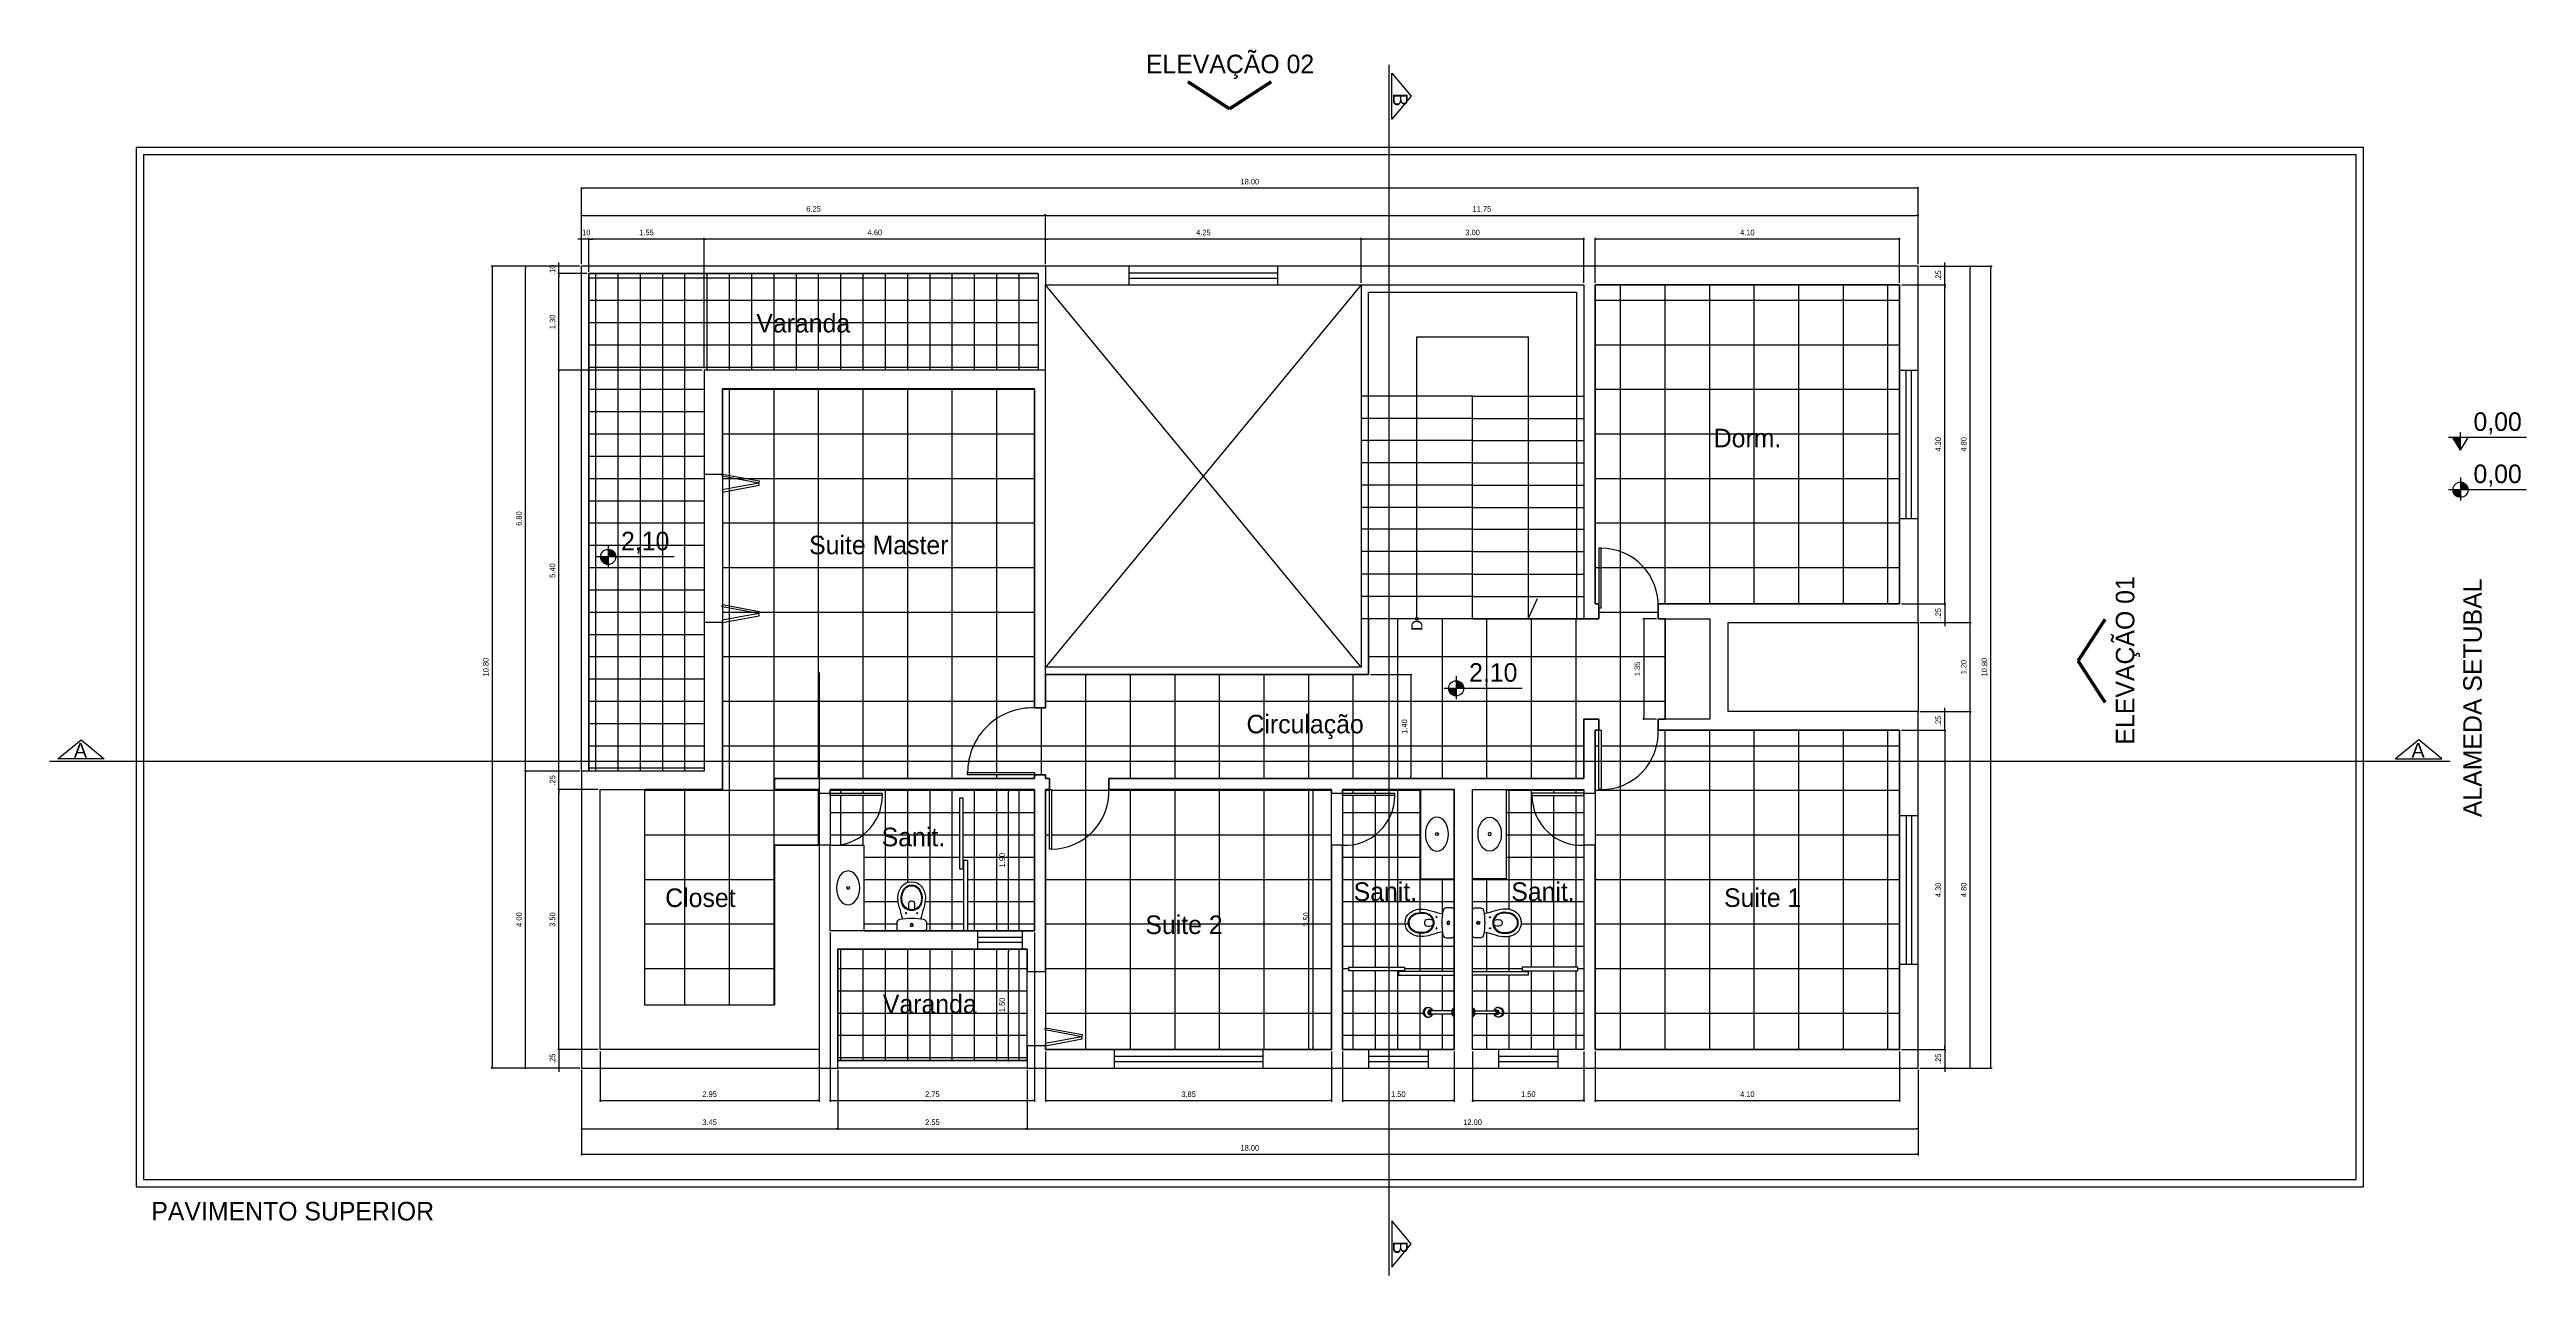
# Model space of a CAD drawing. Header units: millimetres. Extents: x 92.2 to 172.4, y 6.8 to 63.1.
# Drawn here: x 92.24 to 125.6, y 26.76 to 43.27 of the extents above; entities that cross this region are included whole.
import ezdxf

# ---------------------------------------------------------------- set-up
doc = ezdxf.new("R2010")
doc.units = ezdxf.units.MM
for name, color, linetype in [('Alvenaria', 5, 'Continuous'), ('COTAS', 1, 'Continuous'), ('Escada', 1, 'Continuous'), ('INDICAÇÃO', 1, 'Continuous'), ('Janelas', 3, 'Continuous'), ('LOUÇAS', 1, 'Continuous'), ('PISO', 21, 'Continuous'), ('Portas', 6, 'Continuous'), ('Proj. Corte Terreno', 254, 'Continuous'), ('Texto', 7, 'Continuous')]:
    doc.layers.add(name, color=color, linetype=linetype)
doc.styles.add('ARTIUM', font='GOTHIC.TTF', dxfattribs={"height": 0.1})
doc.styles.add('ROMANS', font='C-ACENTO.SHX')
doc.dimstyles.new('Artiun 1-50', dxfattribs={"dimscale": 0.5, "dimtxt": 0.15, "dimasz": 0.05, "dimexe": 0.03, "dimexo": 0.05, "dimgap": 0.1, "dimtad": 1, "dimzin": 4, "dimdsep": 46, "dimtxsty": 'ROMANS', "dimblk": 'DOT', "dimcen": 0.025, "dimclrt": 2, "dimadec": 0, "dimazin": 0, "dimtfac": 1, "dimtix": 1, "dimtmove": 2, "dimatfit": 2, "dimldrblk": 'DOT', "dimfxl": 1, "dimtolj": 1, "dimtzin": 0, "dimarcsym": 0})
pattern_1 = [(0, (0, -5.103), (0, 0.3), []), (90, (0, -5.103), (-0.3, 2e-17), [])]
pattern_2 = [(0, (0.9, -5.103), (0, 0.3), []), (90, (0.9, -5.103), (-0.3, 2e-17), [])]

# ---------------------------------------------------------------- blocks, each defined once
blk = doc.blocks.new('A$C215C32E7')
blk.add_line((10.446, 4.761), (-21.884, 4.761))
for points in [[(-21.459, 5.054), (-21.148, 4.797), (-21.77, 4.797)], [(10.022, 5.054), (9.711, 4.797), (10.333, 4.797)]]:
    blk.add_lwpolyline(points, close=True)
at = {"layer": 'Texto', "char_height": 0.2, "width": 6.03922, "attachment_point": 1, "style": 'ARTIUM'}
for insert in [(-21.556, 5.011), (9.925, 5.011)]:
    blk.add_mtext('A', dxfattribs=dict(at, insert=insert))
blk = doc.blocks.new('A$C3A36620F')
at = {"layer": 'LOUÇAS'}
blk.add_circle((0.156, 0.228), 0.0194, dxfattribs=at)
at = {"layer": 'LOUÇAS', "extrusion": (0, 0, -1)}
blk.add_ellipse((0.156, 0.228), major_axis=(0, -0.228), ratio=0.684837, dxfattribs=at)
blk = doc.blocks.new('CP101_p')
for points in [[(-0.172, 0, 0.4201), (-0.203, -0.029), (-0.203, -0.106, 0.366337), (-0.166, -0.149, 0.041809), (-0.001, -0.163, 0.041809), (0.164, -0.149, 0.366337), (0.201, -0.106), (0.201, -0.029, 0.4201), (0.171, 0)], [(0.12, -0.156, 0.019926), (0.163, -0.309, -0.076689), (0.184, -0.443, -0.16973), (0.132, -0.595, -0.230014), (-0.001, -0.66, -0.230014), (-0.134, -0.595, -0.16973), (-0.186, -0.443, -0.076689), (-0.164, -0.309, 0.019926), (-0.122, -0.156)], [(-0.001, -0.616, -0.230014), (-0.099, -0.568, -0.160141), (-0.141, -0.451, -0.057733), (-0.135, -0.379, -0.364921), (-0.001, -0.272, -0.364921), (0.134, -0.379, -0.057733), (0.14, -0.451, -0.160141), (0.097, -0.568, -0.230014), (-0.001, -0.616)], [(-0.001, -0.606, -0.230014), (-0.091, -0.562, -0.160141), (-0.132, -0.45, -0.054842), (-0.127, -0.385, -0.368646), (-0.001, -0.283, -0.080743), (0.039, -0.289)], [(-0.04, -0.289, 0.072648), (-0.043, -0.366, 0.342864), (-0.012, -0.397, 0.034311), (-0.001, -0.398, 0.034311), (0.01, -0.397, 0.342864), (0.041, -0.366, 0.072648), (0.039, -0.289)], [(0.039, -0.289, -0.279581), (0.125, -0.385, -0.054842), (0.13, -0.45, -0.160141), (0.09, -0.562, -0.230014), (-0.001, -0.606)]]:
    blk.add_lwpolyline(points, format="xyb")
blk.add_lwpolyline([(0.172, 0), (-0.172, 0)])
for points in [[(-0.076, -0.229, 1), (-0.076, -0.243, 1)], [(-0.001, -0.056, 1), (-0.001, -0.097, 1)], [(-0.001, -0.061, 1), (-0.001, -0.092, 1)], [(0.074, -0.229, 1), (0.074, -0.243, 1)]]:
    blk.add_lwpolyline(points, format="xyb", close=True)
blk = doc.blocks.new('1973CCT_p')
at = {"layer": 'LOUÇAS'}
for points in [[(-0.533, -0.076, -0.194381), (-0.535, -0.07), (-0.535, -0.068), (-0.42, -0.068), (-0.42, -0.07, -0.194381), (-0.422, -0.076)], [(-0.433, -0.087, -0.203452), (-0.439, -0.089), (-0.517, -0.089, -0.203452), (-0.523, -0.087)], [(-0.448, -0.094, 0.388898), (-0.444, -0.09), (-0.511, -0.089), (-0.444, -0.089)], [(-0.511, -0.09, 0.388898), (-0.507, -0.094)]]:
    blk.add_lwpolyline(points, format="xyb", dxfattribs=at)
for points in [[(-0.533, -0.076), (-0.523, -0.087), (-0.433, -0.087), (-0.422, -0.076)], [(-0.422, -0.076), (-0.533, -0.076)], [(-0.499, -0.094), (-0.499, -0.353)], [(-0.456, -0.366), (-0.456, -0.094)], [(-0.499, -0.353), (-0.499, -0.366)]]:
    blk.add_lwpolyline(points, dxfattribs=at)
at = {"layer": 'LOUÇAS', "ltscale": 0.034481}
for points in [[(-0.499, -0.094), (-0.507, -0.094)], [(-0.507, -0.094), (-0.448, -0.094)], [(-0.456, -0.094), (-0.499, -0.094)], [(-0.448, -0.094), (-0.456, -0.094)]]:
    blk.add_lwpolyline(points, dxfattribs=at)
at = {"layer": 'LOUÇAS', "ltscale": 0.088504}
blk.add_lwpolyline([(-0.542, -0.427), (-0.541, -0.403), (-0.539, -0.395), (-0.536, -0.386), (-0.532, -0.379), (-0.527, -0.372), (-0.521, -0.366), (-0.513, -0.36), (-0.506, -0.356, -0.029675), (-0.499, -0.353)], format="xyb", dxfattribs=at)
at = {"layer": 'LOUÇAS', "ltscale": 0.013435}
blk.add_lwpolyline([(-0.512, -0.392), (-0.512, -0.39)], dxfattribs=at)
at = {"layer": 'LOUÇAS', "ltscale": 0.086637}
for points in [[(-0.502, -0.38), (-0.502, -0.365)], [(-0.453, -0.367), (-0.453, -0.365)], [(-0.453, -0.38), (-0.453, -0.367)]]:
    blk.add_lwpolyline(points, dxfattribs=at)
at = {"layer": 'LOUÇAS', "ltscale": 0.088504}
blk.add_lwpolyline([(-0.414, -0.427), (-0.414, -0.412), (-0.414, -0.403), (-0.417, -0.393), (-0.42, -0.384), (-0.425, -0.376), (-0.432, -0.368), (-0.439, -0.362), (-0.447, -0.357), (-0.456, -0.353)], dxfattribs=at)
at = {"layer": 'LOUÇAS', "ltscale": 0.013444}
blk.add_lwpolyline([(-0.443, -0.392), (-0.444, -0.383), (-0.446, -0.377), (-0.449, -0.372), (-0.453, -0.367)], dxfattribs=at)
at = {"layer": 'LOUÇAS'}
for centre, major_axis, ratio, start_param, end_param in [((-0.478, -0.412), (0.064, 0), 0.906308, 3.141582, 6.283175), ((-0.478, -0.427), (0.064, 0), 0.906308, 3.141582, 5.212389), ((-0.478, -0.389), (0.0329, 0), 0.906308, 2.414051, 7.010722), ((-0.478, -0.39), (0.0346, -0.0001), 0.912365, 2.361607, 3.144249), ((-0.478, -0.39), (0.0346, 0), 0.906308, 3.141622, 6.283215), ((-0.478, -0.392), (0.0346, 0), 0.906308, 3.141589, 6.283182), ((-0.478, -0.365), (0.0246, 0), 0.906308, 2.65198, 3.141622), ((-0.478, -0.365), (0.0246, 0), 0.906308, 3.141622, 5.212389), ((-0.478, -0.38), (0.0246, 0), 0.906308, 3.141622, 5.212389), ((-0.478, -0.388), (0.0248, 0), 0.906308, 2.932626, 3.141622), ((-0.478, -0.388), (0.0248, 0), 0.906308, 3.141622, 5.212389), ((-0.478, -0.365), (0.022, 0), 0.906308, 2.958865, 3.141622), ((-0.478, -0.368), (0.022, 0), 0.906308, 2.958865, 3.074963), ((-0.478, -0.365), (0.022, 0), 0.906308, 3.141622, 5.212389), ((-0.478, -0.366), (0.0217, 0), 0.906308, 3.141593, 3.737803), ((-0.478, -0.365), (0.022, 0), 0.906308, 5.212389, 6.283215), ((-0.478, -0.365), (0.0246, 0), 0.906308, 5.212389, 6.283215), ((-0.478, -0.38), (0.0246, 0), 0.906308, 5.212389, 6.283215), ((-0.478, -0.388), (0.0248, 0), 0.906308, 5.212389, 6.283215), ((-0.478, -0.366), (0.0217, 0), 0.906308, 5.686675, 6.283185), ((-0.478, -0.365), (0.0246, 0), 0.906308, 0.000029, 0.489624), ((-0.478, -0.365), (0.022, 0), 0.906308, 0.000029, 0.182724), ((-0.478, -0.368), (0.022, 0), 0.906308, 0.066617, 0.182724), ((-0.478, -0.388), (0.0248, 0), 0.906308, 0.000029, 0.208967), ((-0.478, -0.427), (0.064, 0), 0.906308, 5.212389, 6.283175)]:
    blk.add_ellipse(centre, major_axis=major_axis, ratio=ratio, start_param=start_param, end_param=end_param, dxfattribs=at)
blk = doc.blocks.new('A$C7F8213FB')
for p, q in [((0.017, 0.017), (0.017, 3.815)), ((0.017, 3.815), (1.517, 3.815)), ((1.517, 3.815), (1.517, 0.017)), ((1.517, 0.017), (1.639, 0.289))]:
    blk.add_line(p, q)
blk.add_circle((0.017, 0.017), 0.017)
blk = doc.blocks.new('_DOT')
at = {"color": 0, "linetype": 'ByBlock'}
blk.add_line((-0.5, 0), (-1, 0), dxfattribs=at)
at = {"color": 0, "linetype": 'ByBlock', "const_width": 0.5}
blk.add_lwpolyline([(-0.25, 0, 1), (0.25, 0, 1)], format="xyb", close=True, dxfattribs=at)
blk = doc.blocks.new('*D37')
at = {"layer": 'COTAS', "color": 0, "lineweight": -2, "transparency": 16777216}
for p, q in [((117.432, 40.356), (118.403, 40.356)), ((118.388, 29.581), (118.388, 40.331)), ((117.432, 29.556), (118.403, 29.556))]:
    blk.add_line(p, q, dxfattribs=at)
at = {"layer": 'Defpoints', "color": 0, "transparency": 16777216}
for p in [(117.407, 40.356), (118.388, 40.356), (117.407, 29.556)]:
    blk.add_point(p, dxfattribs=at)
at = {"layer": 'COTAS', "color": 0, "lineweight": -2, "transparency": 16777216, "xscale": 0.025, "yscale": 0.025, "zscale": 0.025}
for p, rotation in [((118.388, 40.356), 90), ((118.388, 29.556), 270)]:
    blk.add_blockref('_DOT', p, dxfattribs=dict(at, rotation=rotation))
at = {"layer": 'COTAS', "color": 7, "transparency": 16777216, "insert": (118.3, 34.956), "char_height": 0.075, "attachment_point": 5, "rotation": 90, "style": 'ROMANS'}
blk.add_mtext('\\A1;10.80', dxfattribs=at)
blk = doc.blocks.new('*D38')
at = {"layer": 'COTAS', "color": 0, "lineweight": -2, "transparency": 16777216}
for p, q in [((117.432, 34.356), (118.123, 34.356)), ((118.108, 29.581), (118.108, 34.331)), ((117.457, 29.556), (118.123, 29.556))]:
    blk.add_line(p, q, dxfattribs=at)
at = {"layer": 'Defpoints', "color": 0, "transparency": 16777216}
for p in [(117.407, 34.356), (118.108, 34.356), (117.432, 29.556)]:
    blk.add_point(p, dxfattribs=at)
at = {"layer": 'COTAS', "color": 0, "lineweight": -2, "transparency": 16777216, "xscale": 0.025, "yscale": 0.025, "zscale": 0.025}
for p, rotation in [((118.108, 34.356), 90), ((118.108, 29.556), 270)]:
    blk.add_blockref('_DOT', p, dxfattribs=dict(at, rotation=rotation))
at = {"layer": 'COTAS', "color": 7, "transparency": 16777216, "insert": (118.021, 31.956), "char_height": 0.075, "attachment_point": 5, "rotation": 90, "style": 'ROMANS'}
blk.add_mtext('\\A1;4.80', dxfattribs=at)
blk = doc.blocks.new('*D39')
at = {"layer": 'COTAS', "color": 0, "lineweight": -2, "transparency": 16777216}
for p, q in [((117.432, 35.556), (118.123, 35.556)), ((118.108, 34.381), (118.108, 35.531)), ((117.432, 34.356), (118.123, 34.356))]:
    blk.add_line(p, q, dxfattribs=at)
at = {"layer": 'Defpoints', "color": 0, "transparency": 16777216}
for p in [(117.407, 35.556), (118.108, 35.556), (117.407, 34.356)]:
    blk.add_point(p, dxfattribs=at)
at = {"layer": 'COTAS', "color": 0, "lineweight": -2, "transparency": 16777216, "xscale": 0.025, "yscale": 0.025, "zscale": 0.025}
for p, rotation in [((118.108, 35.556), 90), ((118.108, 34.356), 270)]:
    blk.add_blockref('_DOT', p, dxfattribs=dict(at, rotation=rotation))
at = {"layer": 'COTAS', "color": 7, "transparency": 16777216, "insert": (118.021, 34.956), "char_height": 0.075, "attachment_point": 5, "rotation": 90, "style": 'ROMANS'}
blk.add_mtext('\\A1;1.20', dxfattribs=at)
blk = doc.blocks.new('*D40')
at = {"layer": 'COTAS', "color": 0, "lineweight": -2, "transparency": 16777216}
for p, q in [((117.432, 40.356), (118.123, 40.356)), ((118.108, 35.581), (118.108, 40.331)), ((117.432, 35.556), (118.123, 35.556))]:
    blk.add_line(p, q, dxfattribs=at)
at = {"layer": 'Defpoints', "color": 0, "transparency": 16777216}
for p in [(117.407, 40.356), (118.108, 40.356), (117.407, 35.556)]:
    blk.add_point(p, dxfattribs=at)
at = {"layer": 'COTAS', "color": 0, "lineweight": -2, "transparency": 16777216, "xscale": 0.025, "yscale": 0.025, "zscale": 0.025}
for p, rotation in [((118.108, 40.356), 90), ((118.108, 35.556), 270)]:
    blk.add_blockref('_DOT', p, dxfattribs=dict(at, rotation=rotation))
at = {"layer": 'COTAS', "color": 7, "transparency": 16777216, "insert": (118.021, 37.956), "char_height": 0.075, "attachment_point": 5, "rotation": 90, "style": 'ROMANS'}
blk.add_mtext('\\A1;4.80', dxfattribs=at)
blk = doc.blocks.new('*D41')
at = {"layer": 'COTAS', "color": 0, "lineweight": -2, "transparency": 16777216}
for p, q in [((117.182, 40.106), (117.781, 40.106)), ((117.766, 35.831), (117.766, 40.081)), ((117.182, 35.806), (117.781, 35.806))]:
    blk.add_line(p, q, dxfattribs=at)
at = {"layer": 'Defpoints', "color": 0, "transparency": 16777216}
for p in [(117.157, 40.106), (117.766, 40.106), (117.157, 35.806)]:
    blk.add_point(p, dxfattribs=at)
at = {"layer": 'COTAS', "color": 0, "lineweight": -2, "transparency": 16777216, "xscale": 0.025, "yscale": 0.025, "zscale": 0.025}
for p, rotation in [((117.766, 40.106), 90), ((117.766, 35.806), 270)]:
    blk.add_blockref('_DOT', p, dxfattribs=dict(at, rotation=rotation))
at = {"layer": 'COTAS', "color": 7, "transparency": 16777216, "insert": (117.678, 37.956), "char_height": 0.075, "attachment_point": 5, "rotation": 90, "style": 'ROMANS'}
blk.add_mtext('\\A1;4.30', dxfattribs=at)
blk = doc.blocks.new('*D42')
at = {"layer": 'COTAS', "color": 0, "lineweight": -2, "transparency": 16777216}
for p, q in [((117.182, 34.106), (117.781, 34.106)), ((117.766, 34.081), (117.766, 29.831)), ((117.182, 29.806), (117.781, 29.806))]:
    blk.add_line(p, q, dxfattribs=at)
at = {"layer": 'Defpoints', "color": 0, "transparency": 16777216}
for p in [(117.157, 34.106), (117.157, 29.806), (117.766, 29.806)]:
    blk.add_point(p, dxfattribs=at)
at = {"layer": 'COTAS', "color": 0, "lineweight": -2, "transparency": 16777216, "xscale": 0.025, "yscale": 0.025, "zscale": 0.025}
for p, rotation in [((117.766, 34.106), 90), ((117.766, 29.806), 270)]:
    blk.add_blockref('_DOT', p, dxfattribs=dict(at, rotation=rotation))
at = {"layer": 'COTAS', "color": 7, "transparency": 16777216, "insert": (117.678, 31.956), "char_height": 0.075, "attachment_point": 5, "rotation": 90, "style": 'ROMANS'}
blk.add_mtext('\\A1;4.30', dxfattribs=at)
blk = doc.blocks.new('*D43')
at = {"layer": 'COTAS', "color": 0, "lineweight": -2, "transparency": 16777216}
for p, q in [((117.182, 29.806), (117.781, 29.806)), ((117.766, 29.831), (117.766, 29.856)), ((117.766, 29.806), (117.766, 29.556)), ((117.432, 29.556), (117.781, 29.556)), ((117.766, 29.531), (117.766, 29.506))]:
    blk.add_line(p, q, dxfattribs=at)
at = {"layer": 'Defpoints', "color": 0, "transparency": 16777216}
for p in [(117.157, 29.806), (117.407, 29.556), (117.766, 29.556)]:
    blk.add_point(p, dxfattribs=at)
at = {"layer": 'COTAS', "color": 0, "lineweight": -2, "transparency": 16777216, "xscale": 0.025, "yscale": 0.025, "zscale": 0.025}
for p, rotation in [((117.766, 29.806), 270), ((117.766, 29.556), 90)]:
    blk.add_blockref('_DOT', p, dxfattribs=dict(at, rotation=rotation))
at = {"layer": 'COTAS', "color": 7, "transparency": 16777216, "insert": (117.678, 29.681), "char_height": 0.075, "attachment_point": 5, "rotation": 90, "style": 'ROMANS'}
blk.add_mtext('\\A1;.25', dxfattribs=at)
blk = doc.blocks.new('*D25')
at = {"layer": 'COTAS', "color": 0, "lineweight": -2, "transparency": 16777216}
for p, q in [((117.766, 34.381), (117.766, 34.406)), ((117.182, 34.106), (117.781, 34.106)), ((117.432, 34.356), (117.781, 34.356)), ((117.766, 34.106), (117.766, 34.356)), ((117.766, 34.081), (117.766, 34.056))]:
    blk.add_line(p, q, dxfattribs=at)
at = {"layer": 'Defpoints', "color": 0, "transparency": 16777216}
for p in [(117.157, 34.106), (117.407, 34.356), (117.766, 34.356)]:
    blk.add_point(p, dxfattribs=at)
at = {"layer": 'COTAS', "color": 0, "lineweight": -2, "transparency": 16777216, "xscale": 0.025, "yscale": 0.025, "zscale": 0.025}
for p, rotation in [((117.766, 34.356), 270), ((117.766, 34.106), 90)]:
    blk.add_blockref('_DOT', p, dxfattribs=dict(at, rotation=rotation))
at = {"layer": 'COTAS', "color": 7, "transparency": 16777216, "insert": (117.678, 34.231), "char_height": 0.075, "attachment_point": 5, "rotation": 90, "style": 'ROMANS'}
blk.add_mtext('\\A1;.25', dxfattribs=at)
blk = doc.blocks.new('*D26')
at = {"layer": 'COTAS', "color": 0, "lineweight": -2, "transparency": 16777216}
for p, q in [((117.182, 35.806), (117.781, 35.806)), ((117.766, 35.831), (117.766, 35.856)), ((117.766, 35.806), (117.766, 35.556)), ((117.432, 35.556), (117.781, 35.556)), ((117.766, 35.531), (117.766, 35.506))]:
    blk.add_line(p, q, dxfattribs=at)
at = {"layer": 'Defpoints', "color": 0, "transparency": 16777216}
for p in [(117.157, 35.806), (117.407, 35.556), (117.766, 35.556)]:
    blk.add_point(p, dxfattribs=at)
at = {"layer": 'COTAS', "color": 0, "lineweight": -2, "transparency": 16777216, "xscale": 0.025, "yscale": 0.025, "zscale": 0.025}
for p, rotation in [((117.766, 35.806), 270), ((117.766, 35.556), 90)]:
    blk.add_blockref('_DOT', p, dxfattribs=dict(at, rotation=rotation))
at = {"layer": 'COTAS', "color": 7, "transparency": 16777216, "insert": (117.678, 35.681), "char_height": 0.075, "attachment_point": 5, "rotation": 90, "style": 'ROMANS'}
blk.add_mtext('\\A1;.25', dxfattribs=at)
blk = doc.blocks.new('*D27')
at = {"layer": 'COTAS', "color": 0, "lineweight": -2, "transparency": 16777216}
for p, q in [((117.766, 40.381), (117.766, 40.406)), ((117.182, 40.106), (117.781, 40.106)), ((117.432, 40.356), (117.781, 40.356)), ((117.766, 40.106), (117.766, 40.356)), ((117.766, 40.081), (117.766, 40.056))]:
    blk.add_line(p, q, dxfattribs=at)
at = {"layer": 'Defpoints', "color": 0, "transparency": 16777216}
for p in [(117.157, 40.106), (117.407, 40.356), (117.766, 40.356)]:
    blk.add_point(p, dxfattribs=at)
at = {"layer": 'COTAS', "color": 0, "lineweight": -2, "transparency": 16777216, "xscale": 0.025, "yscale": 0.025, "zscale": 0.025}
for p, rotation in [((117.766, 40.356), 270), ((117.766, 40.106), 90)]:
    blk.add_blockref('_DOT', p, dxfattribs=dict(at, rotation=rotation))
at = {"layer": 'COTAS', "color": 7, "transparency": 16777216, "insert": (117.678, 40.231), "char_height": 0.075, "attachment_point": 5, "rotation": 90, "style": 'ROMANS'}
blk.add_mtext('\\A1;.25', dxfattribs=at)
blk = doc.blocks.new('*D44')
at = {"layer": 'COTAS', "color": 0, "lineweight": -2, "transparency": 16777216}
for p, q in [((99.407, 40.381), (99.407, 41.421)), ((117.382, 41.406), (99.432, 41.406)), ((117.407, 40.381), (117.407, 41.421))]:
    blk.add_line(p, q, dxfattribs=at)
at = {"layer": 'Defpoints', "color": 0, "transparency": 16777216}
for p in [(99.407, 41.406), (99.407, 40.356), (117.407, 40.356)]:
    blk.add_point(p, dxfattribs=at)
at = {"layer": 'COTAS', "color": 0, "lineweight": -2, "transparency": 16777216, "xscale": 0.025, "yscale": 0.025, "zscale": 0.025, "rotation": 180}
blk.add_blockref('_DOT', (99.407, 41.406), dxfattribs=at)
at = {"layer": 'COTAS', "color": 0, "lineweight": -2, "transparency": 16777216, "xscale": 0.025, "yscale": 0.025, "zscale": 0.025}
blk.add_blockref('_DOT', (117.407, 41.406), dxfattribs=at)
at = {"layer": 'COTAS', "color": 7, "transparency": 16777216, "insert": (108.407, 41.494), "char_height": 0.075, "attachment_point": 5, "style": 'ROMANS'}
blk.add_mtext('\\A1;18.00', dxfattribs=at)
blk = doc.blocks.new('*D28')
at = {"layer": 'COTAS', "color": 0, "lineweight": -2, "transparency": 16777216}
for p, q in [((99.407, 40.381), (99.407, 41.054)), ((99.432, 41.039), (105.632, 41.039)), ((105.657, 40.381), (105.657, 41.054))]:
    blk.add_line(p, q, dxfattribs=at)
at = {"layer": 'Defpoints', "color": 0, "transparency": 16777216}
for p in [(105.657, 41.039), (99.407, 40.356), (105.657, 40.356)]:
    blk.add_point(p, dxfattribs=at)
at = {"layer": 'COTAS', "color": 0, "lineweight": -2, "transparency": 16777216, "xscale": 0.025, "yscale": 0.025, "zscale": 0.025, "rotation": 180}
blk.add_blockref('_DOT', (99.407, 41.039), dxfattribs=at)
at = {"layer": 'COTAS', "color": 0, "lineweight": -2, "transparency": 16777216, "xscale": 0.025, "yscale": 0.025, "zscale": 0.025}
blk.add_blockref('_DOT', (105.657, 41.039), dxfattribs=at)
at = {"layer": 'COTAS', "color": 7, "transparency": 16777216, "insert": (102.532, 41.126), "char_height": 0.075, "attachment_point": 5, "style": 'ROMANS'}
blk.add_mtext('\\A1;6.25', dxfattribs=at)
blk = doc.blocks.new('*D45')
at = {"layer": 'COTAS', "color": 0, "lineweight": -2, "transparency": 16777216}
for p, q in [((105.657, 40.381), (105.657, 41.054)), ((105.682, 41.039), (117.382, 41.039)), ((117.407, 40.381), (117.407, 41.054))]:
    blk.add_line(p, q, dxfattribs=at)
at = {"layer": 'Defpoints', "color": 0, "transparency": 16777216}
for p in [(117.407, 41.039), (105.657, 40.356), (117.407, 40.356)]:
    blk.add_point(p, dxfattribs=at)
at = {"layer": 'COTAS', "color": 0, "lineweight": -2, "transparency": 16777216, "xscale": 0.025, "yscale": 0.025, "zscale": 0.025, "rotation": 180}
blk.add_blockref('_DOT', (105.657, 41.039), dxfattribs=at)
at = {"layer": 'COTAS', "color": 0, "lineweight": -2, "transparency": 16777216, "xscale": 0.025, "yscale": 0.025, "zscale": 0.025}
blk.add_blockref('_DOT', (117.407, 41.039), dxfattribs=at)
at = {"layer": 'COTAS', "color": 7, "transparency": 16777216, "insert": (111.532, 41.126), "char_height": 0.075, "attachment_point": 5, "style": 'ROMANS'}
blk.add_mtext('\\A1;11.75', dxfattribs=at)
blk = doc.blocks.new('*D46')
at = {"layer": 'COTAS', "color": 0, "lineweight": -2, "transparency": 16777216}
for p, q in [((113.057, 40.131), (113.057, 40.736)), ((117.132, 40.721), (113.082, 40.721)), ((117.157, 40.131), (117.157, 40.736))]:
    blk.add_line(p, q, dxfattribs=at)
at = {"layer": 'Defpoints', "color": 0, "transparency": 16777216}
for p in [(113.057, 40.721), (113.057, 40.106), (117.157, 40.106)]:
    blk.add_point(p, dxfattribs=at)
at = {"layer": 'COTAS', "color": 0, "lineweight": -2, "transparency": 16777216, "xscale": 0.025, "yscale": 0.025, "zscale": 0.025, "rotation": 180}
blk.add_blockref('_DOT', (113.057, 40.721), dxfattribs=at)
at = {"layer": 'COTAS', "color": 0, "lineweight": -2, "transparency": 16777216, "xscale": 0.025, "yscale": 0.025, "zscale": 0.025}
blk.add_blockref('_DOT', (117.157, 40.721), dxfattribs=at)
at = {"layer": 'COTAS', "color": 7, "transparency": 16777216, "insert": (115.107, 40.809), "char_height": 0.075, "attachment_point": 5, "style": 'ROMANS'}
blk.add_mtext('\\A1;4.10', dxfattribs=at)
blk = doc.blocks.new('*D47')
at = {"layer": 'COTAS', "color": 0, "lineweight": -2, "transparency": 16777216}
for p, q in [((109.907, 40.131), (109.907, 40.736)), ((112.882, 40.721), (109.932, 40.721)), ((112.907, 40.131), (112.907, 40.736))]:
    blk.add_line(p, q, dxfattribs=at)
at = {"layer": 'Defpoints', "color": 0, "transparency": 16777216}
for p in [(109.907, 40.721), (109.907, 40.106), (112.907, 40.106)]:
    blk.add_point(p, dxfattribs=at)
at = {"layer": 'COTAS', "color": 0, "lineweight": -2, "transparency": 16777216, "xscale": 0.025, "yscale": 0.025, "zscale": 0.025, "rotation": 180}
blk.add_blockref('_DOT', (109.907, 40.721), dxfattribs=at)
at = {"layer": 'COTAS', "color": 0, "lineweight": -2, "transparency": 16777216, "xscale": 0.025, "yscale": 0.025, "zscale": 0.025}
blk.add_blockref('_DOT', (112.907, 40.721), dxfattribs=at)
at = {"layer": 'COTAS', "color": 7, "transparency": 16777216, "insert": (111.407, 40.809), "char_height": 0.075, "attachment_point": 5, "style": 'ROMANS'}
blk.add_mtext('\\A1;3.00', dxfattribs=at)
blk = doc.blocks.new('*D48')
at = {"layer": 'COTAS', "color": 0, "lineweight": -2, "transparency": 16777216}
for p, q in [((105.657, 40.406), (105.657, 40.736)), ((109.882, 40.721), (105.682, 40.721)), ((109.907, 40.131), (109.907, 40.736))]:
    blk.add_line(p, q, dxfattribs=at)
at = {"layer": 'Defpoints', "color": 0, "transparency": 16777216}
for p in [(105.657, 40.721), (105.657, 40.381), (109.907, 40.106)]:
    blk.add_point(p, dxfattribs=at)
at = {"layer": 'COTAS', "color": 0, "lineweight": -2, "transparency": 16777216, "xscale": 0.025, "yscale": 0.025, "zscale": 0.025, "rotation": 180}
blk.add_blockref('_DOT', (105.657, 40.721), dxfattribs=at)
at = {"layer": 'COTAS', "color": 0, "lineweight": -2, "transparency": 16777216, "xscale": 0.025, "yscale": 0.025, "zscale": 0.025}
blk.add_blockref('_DOT', (109.907, 40.721), dxfattribs=at)
at = {"layer": 'COTAS', "color": 7, "transparency": 16777216, "insert": (107.782, 40.809), "char_height": 0.075, "attachment_point": 5, "style": 'ROMANS'}
blk.add_mtext('\\A1;4.25', dxfattribs=at)
blk = doc.blocks.new('*D49')
at = {"layer": 'COTAS', "color": 0, "lineweight": -2, "transparency": 16777216}
for p, q in [((101.057, 38.981), (101.057, 40.736)), ((105.632, 40.721), (101.082, 40.721)), ((105.657, 40.381), (105.657, 40.736))]:
    blk.add_line(p, q, dxfattribs=at)
at = {"layer": 'Defpoints', "color": 0, "transparency": 16777216}
for p in [(101.057, 40.721), (105.657, 40.356), (101.057, 38.956)]:
    blk.add_point(p, dxfattribs=at)
at = {"layer": 'COTAS', "color": 0, "lineweight": -2, "transparency": 16777216, "xscale": 0.025, "yscale": 0.025, "zscale": 0.025, "rotation": 180}
blk.add_blockref('_DOT', (101.057, 40.721), dxfattribs=at)
at = {"layer": 'COTAS', "color": 0, "lineweight": -2, "transparency": 16777216, "xscale": 0.025, "yscale": 0.025, "zscale": 0.025}
blk.add_blockref('_DOT', (105.657, 40.721), dxfattribs=at)
at = {"layer": 'COTAS', "color": 7, "transparency": 16777216, "insert": (103.357, 40.809), "char_height": 0.075, "attachment_point": 5, "style": 'ROMANS'}
blk.add_mtext('\\A1;4.60', dxfattribs=at)
blk = doc.blocks.new('*D29')
at = {"layer": 'COTAS', "color": 0, "lineweight": -2, "transparency": 16777216}
for p, q in [((99.507, 40.281), (99.507, 40.736)), ((101.032, 40.721), (99.532, 40.721)), ((101.057, 38.981), (101.057, 40.736))]:
    blk.add_line(p, q, dxfattribs=at)
at = {"layer": 'Defpoints', "color": 0, "transparency": 16777216}
for p in [(99.507, 40.721), (99.507, 40.256), (101.057, 38.956)]:
    blk.add_point(p, dxfattribs=at)
at = {"layer": 'COTAS', "color": 0, "lineweight": -2, "transparency": 16777216, "xscale": 0.025, "yscale": 0.025, "zscale": 0.025, "rotation": 180}
blk.add_blockref('_DOT', (99.507, 40.721), dxfattribs=at)
at = {"layer": 'COTAS', "color": 0, "lineweight": -2, "transparency": 16777216, "xscale": 0.025, "yscale": 0.025, "zscale": 0.025}
blk.add_blockref('_DOT', (101.057, 40.721), dxfattribs=at)
at = {"layer": 'COTAS', "color": 7, "transparency": 16777216, "insert": (100.282, 40.809), "char_height": 0.075, "attachment_point": 5, "style": 'ROMANS'}
blk.add_mtext('\\A1;1.55', dxfattribs=at)
blk = doc.blocks.new('*D50')
at = {"layer": 'COTAS', "color": 0, "lineweight": -2, "transparency": 16777216}
for p, q in [((99.382, 40.721), (99.357, 40.721)), ((99.407, 40.381), (99.407, 40.736)), ((99.507, 40.721), (99.407, 40.721)), ((99.507, 40.281), (99.507, 40.736)), ((99.532, 40.721), (99.557, 40.721))]:
    blk.add_line(p, q, dxfattribs=at)
at = {"layer": 'Defpoints', "color": 0, "transparency": 16777216}
for p in [(99.407, 40.721), (99.407, 40.356), (99.507, 40.256)]:
    blk.add_point(p, dxfattribs=at)
at = {"layer": 'COTAS', "color": 0, "lineweight": -2, "transparency": 16777216, "xscale": 0.025, "yscale": 0.025, "zscale": 0.025}
blk.add_blockref('_DOT', (99.407, 40.721), dxfattribs=at)
at = {"layer": 'COTAS', "color": 0, "lineweight": -2, "transparency": 16777216, "xscale": 0.025, "yscale": 0.025, "zscale": 0.025, "rotation": 180}
blk.add_blockref('_DOT', (99.507, 40.721), dxfattribs=at)
at = {"layer": 'COTAS', "color": 7, "transparency": 16777216, "insert": (99.457, 40.809), "char_height": 0.075, "attachment_point": 5, "style": 'ROMANS'}
blk.add_mtext('\\A1;.10', dxfattribs=at)
blk = doc.blocks.new('*D51')
at = {"layer": 'COTAS', "color": 0, "lineweight": -2, "transparency": 16777216}
for p, q in [((99.382, 40.356), (98.19, 40.356)), ((98.205, 40.331), (98.205, 29.581)), ((99.382, 29.556), (98.19, 29.556))]:
    blk.add_line(p, q, dxfattribs=at)
at = {"layer": 'Defpoints', "color": 0, "transparency": 16777216}
for p in [(99.407, 40.356), (98.205, 29.556), (99.407, 29.556)]:
    blk.add_point(p, dxfattribs=at)
at = {"layer": 'COTAS', "color": 0, "lineweight": -2, "transparency": 16777216, "xscale": 0.025, "yscale": 0.025, "zscale": 0.025}
for p, rotation in [((98.205, 40.356), 90), ((98.205, 29.556), 270)]:
    blk.add_blockref('_DOT', p, dxfattribs=dict(at, rotation=rotation))
at = {"layer": 'COTAS', "color": 7, "transparency": 16777216, "insert": (98.118, 34.956), "char_height": 0.075, "attachment_point": 5, "rotation": 90, "style": 'ROMANS'}
blk.add_mtext('\\A1;10.80', dxfattribs=at)
blk = doc.blocks.new('*D52')
at = {"layer": 'COTAS', "color": 0, "lineweight": -2, "transparency": 16777216}
for p, q in [((99.382, 33.556), (98.639, 33.556)), ((98.654, 29.581), (98.654, 33.531)), ((99.382, 29.556), (98.639, 29.556))]:
    blk.add_line(p, q, dxfattribs=at)
at = {"layer": 'Defpoints', "color": 0, "transparency": 16777216}
for p in [(98.654, 33.556), (99.407, 33.556), (99.407, 29.556)]:
    blk.add_point(p, dxfattribs=at)
at = {"layer": 'COTAS', "color": 0, "lineweight": -2, "transparency": 16777216, "xscale": 0.025, "yscale": 0.025, "zscale": 0.025}
for p, rotation in [((98.654, 33.556), 90), ((98.654, 29.556), 270)]:
    blk.add_blockref('_DOT', p, dxfattribs=dict(at, rotation=rotation))
at = {"layer": 'COTAS', "color": 7, "transparency": 16777216, "insert": (98.566, 31.556), "char_height": 0.075, "attachment_point": 5, "rotation": 90, "style": 'ROMANS'}
blk.add_mtext('\\A1;4.00', dxfattribs=at)
blk = doc.blocks.new('*D53')
at = {"layer": 'COTAS', "color": 0, "lineweight": -2, "transparency": 16777216}
for p, q in [((99.382, 40.356), (98.639, 40.356)), ((98.654, 33.581), (98.654, 40.331)), ((99.382, 33.556), (98.639, 33.556))]:
    blk.add_line(p, q, dxfattribs=at)
at = {"layer": 'Defpoints', "color": 0, "transparency": 16777216}
for p in [(98.654, 40.356), (99.407, 40.356), (99.407, 33.556)]:
    blk.add_point(p, dxfattribs=at)
at = {"layer": 'COTAS', "color": 0, "lineweight": -2, "transparency": 16777216, "xscale": 0.025, "yscale": 0.025, "zscale": 0.025}
for p, rotation in [((98.654, 40.356), 90), ((98.654, 33.556), 270)]:
    blk.add_blockref('_DOT', p, dxfattribs=dict(at, rotation=rotation))
at = {"layer": 'COTAS', "color": 7, "transparency": 16777216, "insert": (98.566, 36.956), "char_height": 0.075, "attachment_point": 5, "rotation": 90, "style": 'ROMANS'}
blk.add_mtext('\\A1;6.80', dxfattribs=at)
blk = doc.blocks.new('*D54')
at = {"layer": 'COTAS', "color": 0, "lineweight": -2, "transparency": 16777216}
for p, q in [((99.632, 33.306), (99.088, 33.306)), ((99.103, 29.831), (99.103, 33.281)), ((99.632, 29.806), (99.088, 29.806))]:
    blk.add_line(p, q, dxfattribs=at)
at = {"layer": 'Defpoints', "color": 0, "transparency": 16777216}
for p in [(99.103, 33.306), (99.657, 33.306), (99.657, 29.806)]:
    blk.add_point(p, dxfattribs=at)
at = {"layer": 'COTAS', "color": 0, "lineweight": -2, "transparency": 16777216, "xscale": 0.025, "yscale": 0.025, "zscale": 0.025}
for p, rotation in [((99.103, 33.306), 90), ((99.103, 29.806), 270)]:
    blk.add_blockref('_DOT', p, dxfattribs=dict(at, rotation=rotation))
at = {"layer": 'COTAS', "color": 7, "transparency": 16777216, "insert": (99.016, 31.556), "char_height": 0.075, "attachment_point": 5, "rotation": 90, "style": 'ROMANS'}
blk.add_mtext('\\A1;3.50', dxfattribs=at)
blk = doc.blocks.new('*D30')
at = {"layer": 'COTAS', "color": 0, "lineweight": -2, "transparency": 16777216}
for p, q in [((101.032, 38.956), (99.088, 38.956)), ((99.103, 33.581), (99.103, 38.931)), ((99.357, 33.556), (99.088, 33.556))]:
    blk.add_line(p, q, dxfattribs=at)
at = {"layer": 'Defpoints', "color": 0, "transparency": 16777216}
for p in [(99.103, 38.956), (101.057, 38.956), (99.382, 33.556)]:
    blk.add_point(p, dxfattribs=at)
at = {"layer": 'COTAS', "color": 0, "lineweight": -2, "transparency": 16777216, "xscale": 0.025, "yscale": 0.025, "zscale": 0.025}
for p, rotation in [((99.103, 38.956), 90), ((99.103, 33.556), 270)]:
    blk.add_blockref('_DOT', p, dxfattribs=dict(at, rotation=rotation))
at = {"layer": 'COTAS', "color": 7, "transparency": 16777216, "insert": (99.016, 36.256), "char_height": 0.075, "attachment_point": 5, "rotation": 90, "style": 'ROMANS'}
blk.add_mtext('\\A1;5.40', dxfattribs=at)
blk = doc.blocks.new('*D31')
at = {"layer": 'COTAS', "color": 0, "lineweight": -2, "transparency": 16777216}
for p, q in [((99.482, 40.256), (99.088, 40.256)), ((99.103, 38.981), (99.103, 40.231)), ((101.032, 38.956), (99.088, 38.956))]:
    blk.add_line(p, q, dxfattribs=at)
at = {"layer": 'Defpoints', "color": 0, "transparency": 16777216}
for p in [(99.103, 40.256), (99.507, 40.256), (101.057, 38.956)]:
    blk.add_point(p, dxfattribs=at)
at = {"layer": 'COTAS', "color": 0, "lineweight": -2, "transparency": 16777216, "xscale": 0.025, "yscale": 0.025, "zscale": 0.025}
for p, rotation in [((99.103, 40.256), 90), ((99.103, 38.956), 270)]:
    blk.add_blockref('_DOT', p, dxfattribs=dict(at, rotation=rotation))
at = {"layer": 'COTAS', "color": 7, "transparency": 16777216, "insert": (99.016, 39.606), "char_height": 0.075, "attachment_point": 5, "rotation": 90, "style": 'ROMANS'}
blk.add_mtext('\\A1;1.30', dxfattribs=at)
blk = doc.blocks.new('*D32')
at = {"layer": 'COTAS', "color": 0, "lineweight": -2, "transparency": 16777216}
for p, q in [((99.103, 40.381), (99.103, 40.406)), ((99.382, 40.356), (99.088, 40.356)), ((99.482, 40.256), (99.088, 40.256)), ((99.103, 40.256), (99.103, 40.356)), ((99.103, 40.231), (99.103, 40.206))]:
    blk.add_line(p, q, dxfattribs=at)
at = {"layer": 'Defpoints', "color": 0, "transparency": 16777216}
for p in [(99.103, 40.356), (99.407, 40.356), (99.507, 40.256)]:
    blk.add_point(p, dxfattribs=at)
at = {"layer": 'COTAS', "color": 0, "lineweight": -2, "transparency": 16777216, "xscale": 0.025, "yscale": 0.025, "zscale": 0.025}
for p, rotation in [((99.103, 40.356), 270), ((99.103, 40.256), 90)]:
    blk.add_blockref('_DOT', p, dxfattribs=dict(at, rotation=rotation))
at = {"layer": 'COTAS', "color": 7, "transparency": 16777216, "insert": (99.016, 40.306), "char_height": 0.075, "attachment_point": 5, "rotation": 90, "style": 'ROMANS'}
blk.add_mtext('\\A1;.10', dxfattribs=at)
blk = doc.blocks.new('*D33')
at = {"layer": 'COTAS', "color": 0, "lineweight": -2, "transparency": 16777216}
for p, q in [((99.382, 33.556), (99.088, 33.556)), ((99.103, 33.581), (99.103, 33.606)), ((99.103, 33.306), (99.103, 33.556)), ((99.632, 33.306), (99.088, 33.306)), ((99.103, 33.281), (99.103, 33.256))]:
    blk.add_line(p, q, dxfattribs=at)
at = {"layer": 'Defpoints', "color": 0, "transparency": 16777216}
for p in [(99.103, 33.556), (99.407, 33.556), (99.657, 33.306)]:
    blk.add_point(p, dxfattribs=at)
at = {"layer": 'COTAS', "color": 0, "lineweight": -2, "transparency": 16777216, "xscale": 0.025, "yscale": 0.025, "zscale": 0.025}
for p, rotation in [((99.103, 33.556), 270), ((99.103, 33.306), 90)]:
    blk.add_blockref('_DOT', p, dxfattribs=dict(at, rotation=rotation))
at = {"layer": 'COTAS', "color": 7, "transparency": 16777216, "insert": (99.016, 33.431), "char_height": 0.075, "attachment_point": 5, "rotation": 90, "style": 'ROMANS'}
blk.add_mtext('\\A1;.25', dxfattribs=at)
blk = doc.blocks.new('*D55')
at = {"layer": 'COTAS', "color": 0, "lineweight": -2, "transparency": 16777216}
for p, q in [((99.632, 29.806), (99.088, 29.806)), ((99.103, 29.831), (99.103, 29.856)), ((99.103, 29.806), (99.103, 29.556)), ((99.382, 29.556), (99.088, 29.556)), ((99.103, 29.531), (99.103, 29.506))]:
    blk.add_line(p, q, dxfattribs=at)
at = {"layer": 'Defpoints', "color": 0, "transparency": 16777216}
for p in [(99.657, 29.806), (99.103, 29.556), (99.407, 29.556)]:
    blk.add_point(p, dxfattribs=at)
at = {"layer": 'COTAS', "color": 0, "lineweight": -2, "transparency": 16777216, "xscale": 0.025, "yscale": 0.025, "zscale": 0.025}
for p, rotation in [((99.103, 29.806), 270), ((99.103, 29.556), 90)]:
    blk.add_blockref('_DOT', p, dxfattribs=dict(at, rotation=rotation))
at = {"layer": 'COTAS', "color": 7, "transparency": 16777216, "insert": (99.016, 29.681), "char_height": 0.075, "attachment_point": 5, "rotation": 90, "style": 'ROMANS'}
blk.add_mtext('\\A1;.25', dxfattribs=at)
blk = doc.blocks.new('*D34')
at = {"layer": 'COTAS', "color": 0, "lineweight": -2, "transparency": 16777216}
for p, q in [((99.407, 29.531), (99.407, 28.379)), ((117.407, 29.531), (117.407, 28.379)), ((99.432, 28.394), (117.382, 28.394))]:
    blk.add_line(p, q, dxfattribs=at)
at = {"layer": 'Defpoints', "color": 0, "transparency": 16777216}
for p in [(99.407, 29.556), (117.407, 29.556), (117.407, 28.394)]:
    blk.add_point(p, dxfattribs=at)
at = {"layer": 'COTAS', "color": 0, "lineweight": -2, "transparency": 16777216, "xscale": 0.025, "yscale": 0.025, "zscale": 0.025, "rotation": 180}
blk.add_blockref('_DOT', (99.407, 28.394), dxfattribs=at)
at = {"layer": 'COTAS', "color": 0, "lineweight": -2, "transparency": 16777216, "xscale": 0.025, "yscale": 0.025, "zscale": 0.025}
blk.add_blockref('_DOT', (117.407, 28.394), dxfattribs=at)
at = {"layer": 'COTAS', "color": 7, "transparency": 16777216, "insert": (108.407, 28.481), "char_height": 0.075, "attachment_point": 5, "style": 'ROMANS'}
blk.add_mtext('\\A1;18.00', dxfattribs=at)
blk = doc.blocks.new('*D35')
at = {"layer": 'COTAS', "color": 0, "lineweight": -2, "transparency": 16777216}
for p, q in [((99.407, 29.506), (99.407, 28.723)), ((102.857, 29.531), (102.857, 28.723)), ((99.432, 28.738), (102.832, 28.738))]:
    blk.add_line(p, q, dxfattribs=at)
at = {"layer": 'Defpoints', "color": 0, "transparency": 16777216}
for p in [(99.407, 29.531), (102.857, 29.556), (102.857, 28.738)]:
    blk.add_point(p, dxfattribs=at)
at = {"layer": 'COTAS', "color": 0, "lineweight": -2, "transparency": 16777216, "xscale": 0.025, "yscale": 0.025, "zscale": 0.025, "rotation": 180}
blk.add_blockref('_DOT', (99.407, 28.738), dxfattribs=at)
at = {"layer": 'COTAS', "color": 0, "lineweight": -2, "transparency": 16777216, "xscale": 0.025, "yscale": 0.025, "zscale": 0.025}
blk.add_blockref('_DOT', (102.857, 28.738), dxfattribs=at)
at = {"layer": 'COTAS', "color": 7, "transparency": 16777216, "insert": (101.132, 28.826), "char_height": 0.075, "attachment_point": 5, "style": 'ROMANS'}
blk.add_mtext('\\A1;3.45', dxfattribs=at)
blk = doc.blocks.new('*D56')
at = {"layer": 'COTAS', "color": 0, "lineweight": -2, "transparency": 16777216}
for p, q in [((102.857, 29.531), (102.857, 28.723)), ((105.407, 29.531), (105.407, 28.723)), ((102.882, 28.738), (105.382, 28.738))]:
    blk.add_line(p, q, dxfattribs=at)
at = {"layer": 'Defpoints', "color": 0, "transparency": 16777216}
for p in [(102.857, 29.556), (105.407, 29.556), (105.407, 28.738)]:
    blk.add_point(p, dxfattribs=at)
at = {"layer": 'COTAS', "color": 0, "lineweight": -2, "transparency": 16777216, "xscale": 0.025, "yscale": 0.025, "zscale": 0.025, "rotation": 180}
blk.add_blockref('_DOT', (102.857, 28.738), dxfattribs=at)
at = {"layer": 'COTAS', "color": 0, "lineweight": -2, "transparency": 16777216, "xscale": 0.025, "yscale": 0.025, "zscale": 0.025}
blk.add_blockref('_DOT', (105.407, 28.738), dxfattribs=at)
at = {"layer": 'COTAS', "color": 7, "transparency": 16777216, "insert": (104.132, 28.826), "char_height": 0.075, "attachment_point": 5, "style": 'ROMANS'}
blk.add_mtext('\\A1;2.55', dxfattribs=at)
blk = doc.blocks.new('*D36')
at = {"layer": 'COTAS', "color": 0, "lineweight": -2, "transparency": 16777216}
for p, q in [((105.407, 29.531), (105.407, 28.723)), ((117.407, 29.531), (117.407, 28.723)), ((105.432, 28.738), (117.382, 28.738))]:
    blk.add_line(p, q, dxfattribs=at)
at = {"layer": 'Defpoints', "color": 0, "transparency": 16777216}
for p in [(105.407, 29.556), (117.407, 29.556), (117.407, 28.738)]:
    blk.add_point(p, dxfattribs=at)
at = {"layer": 'COTAS', "color": 0, "lineweight": -2, "transparency": 16777216, "xscale": 0.025, "yscale": 0.025, "zscale": 0.025, "rotation": 180}
blk.add_blockref('_DOT', (105.407, 28.738), dxfattribs=at)
at = {"layer": 'COTAS', "color": 0, "lineweight": -2, "transparency": 16777216, "xscale": 0.025, "yscale": 0.025, "zscale": 0.025}
blk.add_blockref('_DOT', (117.407, 28.738), dxfattribs=at)
at = {"layer": 'COTAS', "color": 7, "transparency": 16777216, "insert": (111.407, 28.826), "char_height": 0.075, "attachment_point": 5, "style": 'ROMANS'}
blk.add_mtext('\\A1;12.00', dxfattribs=at)
blk = doc.blocks.new('*D57')
at = {"layer": 'COTAS', "color": 0, "lineweight": -2, "transparency": 16777216}
for p, q in [((102.607, 34.884), (102.607, 29.102)), ((99.657, 29.781), (99.657, 29.102)), ((99.682, 29.117), (102.582, 29.117))]:
    blk.add_line(p, q, dxfattribs=at)
at = {"layer": 'Defpoints', "color": 0, "transparency": 16777216}
for p in [(102.607, 34.909), (99.657, 29.806), (102.607, 29.117)]:
    blk.add_point(p, dxfattribs=at)
at = {"layer": 'COTAS', "color": 0, "lineweight": -2, "transparency": 16777216, "xscale": 0.025, "yscale": 0.025, "zscale": 0.025, "rotation": 180}
blk.add_blockref('_DOT', (99.657, 29.117), dxfattribs=at)
at = {"layer": 'COTAS', "color": 0, "lineweight": -2, "transparency": 16777216, "xscale": 0.025, "yscale": 0.025, "zscale": 0.025}
blk.add_blockref('_DOT', (102.607, 29.117), dxfattribs=at)
at = {"layer": 'COTAS', "color": 7, "transparency": 16777216, "insert": (101.132, 29.204), "char_height": 0.075, "attachment_point": 5, "style": 'ROMANS'}
blk.add_mtext('\\A1;2.95', dxfattribs=at)
blk = doc.blocks.new('*D58')
at = {"layer": 'COTAS', "color": 0, "lineweight": -2, "transparency": 16777216}
for p, q in [((102.757, 31.381), (102.757, 29.102)), ((105.507, 31.381), (105.507, 29.102)), ((102.782, 29.117), (105.482, 29.117))]:
    blk.add_line(p, q, dxfattribs=at)
at = {"layer": 'Defpoints', "color": 0, "transparency": 16777216}
for p in [(102.757, 31.406), (105.507, 31.406), (105.507, 29.117)]:
    blk.add_point(p, dxfattribs=at)
at = {"layer": 'COTAS', "color": 0, "lineweight": -2, "transparency": 16777216, "xscale": 0.025, "yscale": 0.025, "zscale": 0.025, "rotation": 180}
blk.add_blockref('_DOT', (102.757, 29.117), dxfattribs=at)
at = {"layer": 'COTAS', "color": 0, "lineweight": -2, "transparency": 16777216, "xscale": 0.025, "yscale": 0.025, "zscale": 0.025}
blk.add_blockref('_DOT', (105.507, 29.117), dxfattribs=at)
at = {"layer": 'COTAS', "color": 7, "transparency": 16777216, "insert": (104.132, 29.204), "char_height": 0.075, "attachment_point": 5, "style": 'ROMANS'}
blk.add_mtext('\\A1;2.75', dxfattribs=at)
blk = doc.blocks.new('*D59')
at = {"layer": 'COTAS', "color": 0, "lineweight": -2, "transparency": 16777216}
for p, q in [((105.657, 29.781), (105.657, 29.102)), ((109.507, 29.781), (109.507, 29.102)), ((105.682, 29.117), (109.482, 29.117))]:
    blk.add_line(p, q, dxfattribs=at)
at = {"layer": 'Defpoints', "color": 0, "transparency": 16777216}
for p in [(105.657, 29.806), (109.507, 29.806), (109.507, 29.117)]:
    blk.add_point(p, dxfattribs=at)
at = {"layer": 'COTAS', "color": 0, "lineweight": -2, "transparency": 16777216, "xscale": 0.025, "yscale": 0.025, "zscale": 0.025, "rotation": 180}
blk.add_blockref('_DOT', (105.657, 29.117), dxfattribs=at)
at = {"layer": 'COTAS', "color": 0, "lineweight": -2, "transparency": 16777216, "xscale": 0.025, "yscale": 0.025, "zscale": 0.025}
blk.add_blockref('_DOT', (109.507, 29.117), dxfattribs=at)
at = {"layer": 'COTAS', "color": 7, "transparency": 16777216, "insert": (107.582, 29.204), "char_height": 0.075, "attachment_point": 5, "style": 'ROMANS'}
blk.add_mtext('\\A1;3.85', dxfattribs=at)
blk = doc.blocks.new('*D60')
at = {"layer": 'COTAS', "color": 0, "lineweight": -2, "transparency": 16777216}
for p, q in [((109.657, 29.781), (109.657, 29.102)), ((111.157, 29.781), (111.157, 29.102)), ((109.682, 29.117), (111.132, 29.117))]:
    blk.add_line(p, q, dxfattribs=at)
at = {"layer": 'Defpoints', "color": 0, "transparency": 16777216}
for p in [(109.657, 29.806), (111.157, 29.806), (111.157, 29.117)]:
    blk.add_point(p, dxfattribs=at)
at = {"layer": 'COTAS', "color": 0, "lineweight": -2, "transparency": 16777216, "xscale": 0.025, "yscale": 0.025, "zscale": 0.025, "rotation": 180}
blk.add_blockref('_DOT', (109.657, 29.117), dxfattribs=at)
at = {"layer": 'COTAS', "color": 0, "lineweight": -2, "transparency": 16777216, "xscale": 0.025, "yscale": 0.025, "zscale": 0.025}
blk.add_blockref('_DOT', (111.157, 29.117), dxfattribs=at)
at = {"layer": 'COTAS', "color": 7, "transparency": 16777216, "insert": (110.407, 29.204), "char_height": 0.075, "attachment_point": 5, "style": 'ROMANS'}
blk.add_mtext('\\A1;1.50', dxfattribs=at)
blk = doc.blocks.new('*D61')
at = {"layer": 'COTAS', "color": 0, "lineweight": -2, "transparency": 16777216}
for p, q in [((111.407, 29.781), (111.407, 29.102)), ((112.907, 29.781), (112.907, 29.102)), ((111.432, 29.117), (112.882, 29.117))]:
    blk.add_line(p, q, dxfattribs=at)
at = {"layer": 'Defpoints', "color": 0, "transparency": 16777216}
for p in [(111.407, 29.806), (112.907, 29.806), (112.907, 29.117)]:
    blk.add_point(p, dxfattribs=at)
at = {"layer": 'COTAS', "color": 0, "lineweight": -2, "transparency": 16777216, "xscale": 0.025, "yscale": 0.025, "zscale": 0.025, "rotation": 180}
blk.add_blockref('_DOT', (111.407, 29.117), dxfattribs=at)
at = {"layer": 'COTAS', "color": 0, "lineweight": -2, "transparency": 16777216, "xscale": 0.025, "yscale": 0.025, "zscale": 0.025}
blk.add_blockref('_DOT', (112.907, 29.117), dxfattribs=at)
at = {"layer": 'COTAS', "color": 7, "transparency": 16777216, "insert": (112.157, 29.204), "char_height": 0.075, "attachment_point": 5, "style": 'ROMANS'}
blk.add_mtext('\\A1;1.50', dxfattribs=at)
blk = doc.blocks.new('*D62')
at = {"layer": 'COTAS', "color": 0, "lineweight": -2, "transparency": 16777216}
for p, q in [((113.057, 29.781), (113.057, 29.102)), ((117.157, 29.781), (117.157, 29.102)), ((113.082, 29.117), (117.132, 29.117))]:
    blk.add_line(p, q, dxfattribs=at)
at = {"layer": 'Defpoints', "color": 0, "transparency": 16777216}
for p in [(113.057, 29.806), (117.157, 29.806), (117.157, 29.117)]:
    blk.add_point(p, dxfattribs=at)
at = {"layer": 'COTAS', "color": 0, "lineweight": -2, "transparency": 16777216, "xscale": 0.025, "yscale": 0.025, "zscale": 0.025, "rotation": 180}
blk.add_blockref('_DOT', (113.057, 29.117), dxfattribs=at)
at = {"layer": 'COTAS', "color": 0, "lineweight": -2, "transparency": 16777216, "xscale": 0.025, "yscale": 0.025, "zscale": 0.025}
blk.add_blockref('_DOT', (117.157, 29.117), dxfattribs=at)
at = {"layer": 'COTAS', "color": 7, "transparency": 16777216, "insert": (115.107, 29.204), "char_height": 0.075, "attachment_point": 5, "style": 'ROMANS'}
blk.add_mtext('\\A1;4.10', dxfattribs=at)
blk = doc.blocks.new('*D63')
at = {"layer": 'COTAS', "color": 0, "lineweight": -2, "transparency": 16777216}
for p, q in [((109.482, 33.306), (109.239, 33.306)), ((109.254, 33.281), (109.254, 29.831)), ((109.482, 29.806), (109.239, 29.806))]:
    blk.add_line(p, q, dxfattribs=at)
at = {"layer": 'Defpoints', "color": 0, "transparency": 16777216}
for p in [(109.507, 33.306), (109.254, 29.806), (109.507, 29.806)]:
    blk.add_point(p, dxfattribs=at)
at = {"layer": 'COTAS', "color": 0, "lineweight": -2, "transparency": 16777216, "xscale": 0.025, "yscale": 0.025, "zscale": 0.025}
for p, rotation in [((109.254, 33.306), 90), ((109.254, 29.806), 270)]:
    blk.add_blockref('_DOT', p, dxfattribs=dict(at, rotation=rotation))
at = {"layer": 'COTAS', "color": 7, "transparency": 16777216, "insert": (109.167, 31.556), "char_height": 0.075, "attachment_point": 5, "rotation": 90, "style": 'ROMANS'}
blk.add_mtext('\\A1;3.50', dxfattribs=at)
blk = doc.blocks.new('*D64')
at = {"layer": 'COTAS', "color": 0, "lineweight": -2, "transparency": 16777216}
for p, q in [((110.032, 34.856), (110.591, 34.856)), ((110.576, 34.831), (110.576, 33.481)), ((110.032, 33.456), (110.591, 33.456))]:
    blk.add_line(p, q, dxfattribs=at)
at = {"layer": 'Defpoints', "color": 0, "transparency": 16777216}
for p in [(110.007, 34.856), (110.007, 33.456), (110.576, 33.456)]:
    blk.add_point(p, dxfattribs=at)
at = {"layer": 'COTAS', "color": 0, "lineweight": -2, "transparency": 16777216, "xscale": 0.025, "yscale": 0.025, "zscale": 0.025}
for p, rotation in [((110.576, 34.856), 90), ((110.576, 33.456), 270)]:
    blk.add_blockref('_DOT', p, dxfattribs=dict(at, rotation=rotation))
at = {"layer": 'COTAS', "color": 7, "transparency": 16777216, "insert": (110.489, 34.156), "char_height": 0.075, "attachment_point": 5, "rotation": 90, "style": 'ROMANS'}
blk.add_mtext('\\A1;1.40', dxfattribs=at)
blk = doc.blocks.new('*D65')
at = {"layer": 'COTAS', "color": 0, "lineweight": -2, "transparency": 16777216}
for p, q in [((105.382, 31.156), (105.144, 31.156)), ((105.159, 29.681), (105.159, 31.131)), ((105.382, 29.656), (105.144, 29.656))]:
    blk.add_line(p, q, dxfattribs=at)
at = {"layer": 'Defpoints', "color": 0, "transparency": 16777216}
for p in [(105.159, 31.156), (105.407, 31.156), (105.407, 29.656)]:
    blk.add_point(p, dxfattribs=at)
at = {"layer": 'COTAS', "color": 0, "lineweight": -2, "transparency": 16777216, "xscale": 0.025, "yscale": 0.025, "zscale": 0.025}
for p, rotation in [((105.159, 31.156), 90), ((105.159, 29.656), 270)]:
    blk.add_blockref('_DOT', p, dxfattribs=dict(at, rotation=rotation))
at = {"layer": 'COTAS', "color": 7, "transparency": 16777216, "insert": (105.071, 30.406), "char_height": 0.075, "attachment_point": 5, "rotation": 90, "style": 'ROMANS'}
blk.add_mtext('\\A1;1.50', dxfattribs=at)
blk = doc.blocks.new('*D66')
at = {"layer": 'COTAS', "color": 0, "lineweight": -2, "transparency": 16777216}
for p, q in [((105.482, 33.306), (105.144, 33.306)), ((105.159, 31.431), (105.159, 33.281)), ((105.482, 31.406), (105.144, 31.406))]:
    blk.add_line(p, q, dxfattribs=at)
at = {"layer": 'Defpoints', "color": 0, "transparency": 16777216}
for p in [(105.159, 33.306), (105.507, 33.306), (105.507, 31.406)]:
    blk.add_point(p, dxfattribs=at)
at = {"layer": 'COTAS', "color": 0, "lineweight": -2, "transparency": 16777216, "xscale": 0.025, "yscale": 0.025, "zscale": 0.025}
for p, rotation in [((105.159, 33.306), 90), ((105.159, 31.406), 270)]:
    blk.add_blockref('_DOT', p, dxfattribs=dict(at, rotation=rotation))
at = {"layer": 'COTAS', "color": 7, "transparency": 16777216, "insert": (105.071, 32.356), "char_height": 0.075, "attachment_point": 5, "rotation": 90, "style": 'ROMANS'}
blk.add_mtext('\\A1;1.90', dxfattribs=at)
blk = doc.blocks.new('*D67')
at = {"layer": 'COTAS', "color": 0, "lineweight": -2, "transparency": 16777216}
for p, q in [((113.882, 35.606), (113.699, 35.606)), ((113.714, 35.581), (113.714, 34.281)), ((113.882, 34.256), (113.699, 34.256))]:
    blk.add_line(p, q, dxfattribs=at)
at = {"layer": 'Defpoints', "color": 0, "transparency": 16777216}
for p in [(113.907, 35.606), (113.714, 34.256), (113.907, 34.256)]:
    blk.add_point(p, dxfattribs=at)
at = {"layer": 'COTAS', "color": 0, "lineweight": -2, "transparency": 16777216, "xscale": 0.025, "yscale": 0.025, "zscale": 0.025}
for p, rotation in [((113.714, 35.606), 90), ((113.714, 34.256), 270)]:
    blk.add_blockref('_DOT', p, dxfattribs=dict(at, rotation=rotation))
at = {"layer": 'COTAS', "color": 7, "transparency": 16777216, "insert": (113.626, 34.931), "char_height": 0.075, "attachment_point": 5, "rotation": 90, "style": 'ROMANS'}
blk.add_mtext('\\A1;1.35', dxfattribs=at)
blk = doc.blocks.new('A$C5DF17B79')
blk.add_line((0.019, 1.836), (0.019, 18.142))
for points in [[(0.312, 17.718), (0.055, 17.407), (0.055, 18.029)], [(0.312, 2.26), (0.055, 2.571), (0.055, 1.949)]]:
    blk.add_lwpolyline(points, close=True)
at = {"layer": 'Texto', "char_height": 0.2, "width": 6.03922, "attachment_point": 1, "rotation": 270, "style": 'ARTIUM'}
for insert in [(0.268, 17.759), (0.268, 2.301)]:
    blk.add_mtext('B', dxfattribs=dict(at, insert=insert))
blk = doc.blocks.new('A$C62EE7015')
h = blk.add_hatch(color=256)
h.paths.add_polyline_path([(0.06, 0.144, 0.414214), (0.162, 0.041), (0.162, 0.144)])
h.paths.add_polyline_path([(0.264, 0.144, 0.414214), (0.162, 0.246), (0.162, 0.144)])
at = {"layer": 'COTAS'}
for p, q in [((1.05, 0.144), (0, 0.144)), ((0.162, 0.308), (0.162, 0))]:
    blk.add_line(p, q, dxfattribs=at)
blk.add_circle((0.162, 0.144), 0.102, dxfattribs=at)
blk = doc.blocks.new('A$C4FDE642E')
blk.add_hatch(color=256).paths.add_polyline_path([(0.162, 0), (0.162, 0.169), (0.06, 0.169)])
at = {"layer": 'COTAS'}
for p, q in [((1.05, 0.169), (0, 0.169)), ((0.162, 0), (0.06, 0.169)), ((0.162, 0), (0.162, 0.24)), ((0.162, 0), (0.264, 0.169))]:
    blk.add_line(p, q, dxfattribs=at)

msp = doc.modelspace()

# ---------------------------------------------------------------- hatches: boundary and pattern name
at = {"layer": 'PISO'}
h = msp.add_hatch(dxfattribs=at)
h.set_pattern_fill('_USER', color=256, scale=0.3, style=0, double=1, pattern_type=0)
h.set_pattern_definition(pattern_2)
h.paths.add_polyline_path([(101.057, 37.556), (101.057, 38.956), (105.557, 38.956), (105.557, 40.256), (99.507, 40.256), (99.507, 33.556), (101.057, 33.556), (101.057, 35.556)])
h = msp.add_hatch(dxfattribs=at)
h.set_pattern_fill('_USER', color=252, scale=0.6, style=0, double=1, pattern_type=0)
h.set_pattern_definition([(0, (0, -5.103), (0, 0.6), []), (90, (0, -5.103), (-0.6, 4e-17), [])])
h.paths.add_polyline_path([(113.107, 33.306), (113.137, 33.306), (113.137, 34.106), (113.107, 34.106)], flags=16)
h.paths.add_polyline_path([(105.707, 32.506), (105.737, 32.506), (105.737, 33.306), (105.707, 33.306)], flags=16)
h.paths.add_polyline_path([(105.507, 33.506), (105.507, 33.536), (104.607, 33.536), (104.607, 33.506)], flags=17)
h.paths.add_polyline_path([(101.307, 38.706), (101.307, 33.306), (100.257, 33.306), (100.257, 30.406), (102.007, 30.406), (102.007, 32.556), (102.607, 32.556), (102.607, 33.306), (102.007, 33.306), (102.007, 33.456), (105.507, 33.456), (105.507, 33.506), (105.657, 33.506), (105.657, 33.456), (105.707, 33.456), (105.707, 33.306), (105.657, 33.306), (105.657, 29.806), (109.507, 29.806), (109.507, 33.306), (106.507, 33.306), (106.507, 33.456), (112.907, 33.456), (112.907, 34.256), (113.107, 34.256), (113.107, 34.106), (113.057, 34.106), (113.057, 29.806), (117.157, 29.806), (117.157, 34.106), (113.907, 34.106), (113.907, 34.256), (114.001, 34.256), (114.001, 35.606), (113.907, 35.606), (113.907, 35.806), (117.157, 35.806), (117.157, 40.106), (113.057, 40.106), (113.057, 35.806), (113.107, 35.806), (113.107, 35.606), (110.007, 35.606), (110.007, 34.856), (105.657, 34.856), (105.657, 34.406), (105.507, 34.406), (105.507, 38.706)])
h = msp.add_hatch(dxfattribs=at)
h.set_pattern_fill('_USER', color=256, scale=0.3, style=0, double=1, pattern_type=0)
h.set_pattern_definition(pattern_1)
h.paths.add_polyline_path([(103.457, 33.256), (102.757, 33.256), (102.757, 33.226), (103.457, 33.226)])
h.paths.add_polyline_path([(102.757, 33.306), (102.757, 33.256), (102.757, 32.556), (103.207, 32.556), (103.207, 31.406), (103.68, 31.406, -0.410638), (103.651, 31.436), (103.651, 31.513, -0.366337), (103.688, 31.556, -0.011338), (103.732, 31.562, 0.019926), (103.69, 31.715, -0.076688), (103.668, 31.849, -0.169733), (103.72, 32.002, -0.230014), (103.853, 32.066, -0.230014), (103.986, 32.002, -0.169732), (104.038, 31.849, -0.076688), (104.017, 31.715, 0.019926), (103.974, 31.562, -0.011338), (104.018, 31.556, -0.366337), (104.055, 31.513), (104.055, 31.436, -0.410687), (104.026, 31.406), (104.557, 31.406), (104.557, 32.356), (104.607, 32.356), (104.607, 31.406), (105.507, 31.406), (105.507, 33.306)])
h.paths.add_polyline_path([(104.497, 33.189), (104.547, 33.189), (104.547, 32.239), (104.497, 32.239)], flags=16)
h = msp.add_hatch(dxfattribs=at)
h.set_pattern_fill('_USER', color=256, scale=0.3, style=0, double=1, pattern_type=0)
h.set_pattern_definition(pattern_1)
h.paths.add_polyline_path([(110.357, 33.256), (109.657, 33.256), (109.657, 33.226), (110.357, 33.226)], flags=16)
h.paths.add_polyline_path([(109.657, 33.256), (109.507, 33.256), (109.507, 32.556), (109.657, 32.556)], flags=17)
edge = h.paths.add_edge_path()
edge.add_line((111.157, 32.106), (110.707, 32.106))
edge.add_line((110.707, 32.106), (110.707, 33.306))
edge.add_line((110.707, 33.306), (109.657, 33.306))
edge.add_line((109.657, 33.306), (109.657, 33.256))
edge.add_line((109.657, 33.256), (109.507, 33.256))
edge.add_line((109.507, 33.256), (109.507, 32.556))
edge.add_line((109.507, 32.556), (109.657, 32.556))
edge.add_line((109.657, 32.556), (109.657, 29.806))
edge.add_line((109.657, 29.806), (111.157, 29.806))
edge.add_line((111.157, 29.806), (111.157, 30.249))
edge.add_line((111.157, 30.249), (111.15, 30.249))
edge.add_line((111.15, 30.249), (111.15, 30.251))
edge.add_line((111.15, 30.251), (111.139, 30.261))
edge.add_arc((111.145, 30.267), 0.0084, 180, 226.1419, ccw=False)
edge.add_line((111.136, 30.267), (111.136, 30.273))
edge.add_arc((111.135, 30.277), 0.0042, 175.0039, 280.4022, ccw=False)
edge.add_line((111.131, 30.277), (111.131, 30.285))
edge.add_line((111.131, 30.285), (110.873, 30.285))
edge.add_line((110.873, 30.285), (110.867, 30.271))
edge.add_line((110.867, 30.271), (110.854, 30.257))
edge.add_line((110.854, 30.257), (110.837, 30.246))
edge.add_line((110.837, 30.246), (110.817, 30.242))
edge.add_ellipse((110.813, 30.306), major_axis=(0, 0.064), ratio=0.906308, start_angle=5.2152, end_angle=179.9994)
edge.add_line((110.813, 30.242), (110.798, 30.242))
edge.add_ellipse((110.798, 30.306), major_axis=(0, 0.064), ratio=0.906308, start_angle=118.6479, end_angle=179.9994, ccw=False)
edge.add_ellipse((110.798, 30.306), major_axis=(0, 0.064), ratio=0.906308, start_angle=-0.0006, end_angle=118.6479, ccw=False)
edge.add_line((110.798, 30.37), (110.805, 30.37))
edge.add_ellipse((110.813, 30.306), major_axis=(0, 0.064), ratio=0.906308, start_angle=-0.0006, end_angle=5.2152, ccw=False)
edge.add_line((110.818, 30.371), (110.835, 30.367))
edge.add_line((110.835, 30.367), (110.851, 30.358))
edge.add_line((110.851, 30.358), (110.863, 30.346))
edge.add_line((110.863, 30.346), (110.87, 30.335))
edge.add_arc((110.812, 30.306), 0.0646, 19.5344, 26.3335, ccw=False)
edge.add_line((110.873, 30.328), (111.131, 30.328))
edge.add_line((111.131, 30.328), (111.131, 30.335))
edge.add_arc((111.135, 30.336), 0.0042, 79.6086, 184.9962, ccw=False)
edge.add_line((111.136, 30.34), (111.136, 30.34))
edge.add_line((111.136, 30.34), (111.136, 30.349))
edge.add_line((111.136, 30.349), (111.139, 30.351))
edge.add_arc((111.145, 30.345), 0.0084, 133.8581, 134.142, ccw=False)
edge.add_line((111.139, 30.351), (111.152, 30.364))
edge.add_line((111.152, 30.364), (111.157, 30.364))
edge.add_line((111.157, 30.364), (111.157, 30.806))
edge.add_line((111.157, 30.806), (110.407, 30.806))
edge.add_line((110.407, 30.806), (110.407, 30.856))
edge.add_line((110.407, 30.856), (111.157, 30.856))
edge.add_line((111.157, 30.856), (111.157, 31.339))
edge.add_arc((111.128, 31.34), 0.0297, 269.3221, 358.6218, ccw=False)
edge.add_line((111.127, 31.31), (111.052, 31.31))
edge.add_arc((111.051, 31.354), 0.0437, 189.0144, 270.5069, ccw=False)
edge.add_arc((111.988, 31.512), 0.994, 186.9768, 189.5751, ccw=False)
edge.add_arc((111.462, 29.448), 1.998, 103.3222, 107.8882)
edge.add_arc((110.712, 31.772), 0.445, 270.347, 287.8882, ccw=False)
edge.add_arc((110.713, 31.572), 0.244, 231.8145, 270.3472, ccw=False)
edge.add_arc((110.666, 31.512), 0.169, 180.0005, 231.8147, ccw=False)
edge.add_arc((110.666, 31.512), 0.169, 128.1853, 179.9994, ccw=False)
edge.add_arc((110.713, 31.453), 0.244, 89.6528, 128.1854, ccw=False)
edge.add_arc((110.712, 31.253), 0.445, 72.1117, 89.6529, ccw=False)
edge.add_arc((111.462, 33.577), 1.998, 252.112, 256.6781)
edge.add_arc((111.988, 31.512), 0.994, 170.4249, 173.0232, ccw=False)
edge.add_arc((111.051, 31.671), 0.0437, 89.4933, 170.9855, ccw=False)
edge.add_line((111.052, 31.714), (111.127, 31.714))
edge.add_arc((111.128, 31.685), 0.0297, 1.3686, 90.6779, ccw=False)
edge.add_line((111.157, 31.685), (111.157, 32.106))
h.paths.add_polyline_path([(110.491, 30.916), (110.491, 30.866), (109.741, 30.866), (109.741, 30.916)], flags=16)
h = msp.add_hatch(dxfattribs=at)
h.set_pattern_fill('_USER', color=256, scale=0.3, style=0, double=1, pattern_type=0)
h.set_pattern_definition(pattern_1)
h.paths.add_polyline_path([(112.907, 33.256), (112.207, 33.256), (112.207, 33.226), (112.907, 33.226)], flags=17)
h.paths.add_polyline_path([(113.057, 33.256), (112.907, 33.256), (112.907, 32.556), (113.057, 32.556)], flags=17)
edge = h.paths.add_edge_path()
edge.add_line((111.407, 32.106), (111.857, 32.106))
edge.add_line((111.857, 32.106), (111.857, 33.306))
edge.add_line((111.857, 33.306), (112.907, 33.306))
edge.add_line((112.907, 33.306), (112.907, 33.256))
edge.add_line((112.907, 33.256), (113.057, 33.256))
edge.add_line((113.057, 33.256), (113.057, 32.556))
edge.add_line((113.057, 32.556), (112.907, 32.556))
edge.add_line((112.907, 32.556), (112.907, 29.806))
edge.add_line((112.907, 29.806), (111.407, 29.806))
edge.add_line((111.407, 29.806), (111.407, 30.249))
edge.add_line((111.407, 30.249), (111.415, 30.249))
edge.add_line((111.415, 30.249), (111.415, 30.251))
edge.add_line((111.415, 30.251), (111.426, 30.261))
edge.add_arc((111.42, 30.267), 0.0084, 313.8581, 360)
edge.add_line((111.428, 30.267), (111.428, 30.273))
edge.add_arc((111.429, 30.277), 0.0042, 259.5978, 364.9961)
edge.add_line((111.433, 30.277), (111.433, 30.285))
edge.add_line((111.433, 30.285), (111.692, 30.285))
edge.add_line((111.692, 30.285), (111.698, 30.271))
edge.add_line((111.698, 30.271), (111.71, 30.257))
edge.add_line((111.71, 30.257), (111.727, 30.246))
edge.add_line((111.727, 30.246), (111.747, 30.242))
edge.add_ellipse((111.751, 30.306), major_axis=(0, 0.064), ratio=0.906308, start_angle=180.0006, end_angle=354.7848, ccw=False)
edge.add_line((111.751, 30.242), (111.766, 30.242))
edge.add_ellipse((111.766, 30.306), major_axis=(0, 0.064), ratio=0.906308, start_angle=180.0006, end_angle=241.3521)
edge.add_ellipse((111.766, 30.306), major_axis=(0, 0.064), ratio=0.906308, start_angle=241.3521, end_angle=360.0006)
edge.add_line((111.766, 30.37), (111.759, 30.37))
edge.add_ellipse((111.751, 30.306), major_axis=(0, 0.064), ratio=0.906308, start_angle=354.7848, end_angle=360.0006)
edge.add_line((111.746, 30.371), (111.729, 30.367))
edge.add_line((111.729, 30.367), (111.714, 30.358))
edge.add_line((111.714, 30.358), (111.701, 30.346))
edge.add_line((111.701, 30.346), (111.695, 30.335))
edge.add_arc((111.753, 30.306), 0.0646, 513.6665, 520.4656)
edge.add_line((111.692, 30.328), (111.433, 30.328))
edge.add_line((111.433, 30.328), (111.433, 30.335))
edge.add_arc((111.429, 30.336), 0.0042, 355.0038, 460.3914)
edge.add_line((111.428, 30.34), (111.428, 30.34))
edge.add_line((111.428, 30.34), (111.428, 30.349))
edge.add_line((111.428, 30.349), (111.426, 30.351))
edge.add_arc((111.42, 30.345), 0.0084, 405.858, 406.1419)
edge.add_line((111.426, 30.351), (111.412, 30.364))
edge.add_line((111.412, 30.364), (111.407, 30.364))
edge.add_line((111.407, 30.364), (111.407, 30.806))
edge.add_line((111.407, 30.806), (112.157, 30.806))
edge.add_line((112.157, 30.806), (112.157, 30.856))
edge.add_line((112.157, 30.856), (111.407, 30.856))
edge.add_line((111.407, 30.856), (111.407, 31.339))
edge.add_arc((111.437, 31.34), 0.0297, 181.3782, 270.6779)
edge.add_line((111.437, 31.31), (111.513, 31.31))
edge.add_arc((111.513, 31.354), 0.0437, 269.4931, 350.9856)
edge.add_arc((110.577, 31.512), 0.994, 350.4249, 353.0232)
edge.add_arc((111.103, 29.448), 1.998, 432.1118, 436.6778, ccw=False)
edge.add_arc((111.853, 31.772), 0.445, 252.1118, 269.653)
edge.add_arc((111.852, 31.572), 0.244, 269.6528, 308.1855)
edge.add_arc((111.898, 31.512), 0.169, 308.1853, 359.9995)
edge.add_arc((111.898, 31.512), 0.169, 360.0006, 411.8147)
edge.add_arc((111.852, 31.453), 0.244, 411.8146, 450.3472)
edge.add_arc((111.853, 31.253), 0.445, 450.3471, 467.8883)
edge.add_arc((111.103, 33.577), 1.998, 283.3219, 287.888, ccw=False)
edge.add_arc((110.577, 31.512), 0.994, 366.9768, 369.5751)
edge.add_arc((111.513, 31.671), 0.0437, 369.0145, 450.5067)
edge.add_line((111.513, 31.714), (111.437, 31.714))
edge.add_arc((111.437, 31.685), 0.0297, 449.3221, 538.6314)
edge.add_line((111.407, 31.685), (111.407, 32.106))
h.paths.add_polyline_path([(112.073, 30.916), (112.073, 30.866), (112.823, 30.866), (112.823, 30.916)], flags=16)
h = msp.add_hatch(dxfattribs=at)
h.set_pattern_fill('_USER', color=256, scale=0.3, style=0, double=1, pattern_type=0)
h.set_pattern_definition(pattern_2)
h.paths.add_polyline_path([(102.857, 31.156), (102.857, 29.656), (105.407, 29.656), (105.407, 29.856), (105.407, 30.856), (105.407, 31.156)])

# ---------------------------------------------------------------- linework, layer by layer
for p, q in [((105.657, 40.356), (99.407, 40.356)), ((99.407, 33.556), (99.407, 40.356)), ((105.557, 40.256), (99.507, 40.256)), ((99.507, 40.256), (99.507, 33.556)), ((105.557, 40.256), (105.557, 38.956)), ((105.657, 38.956), (105.657, 40.106)), ((109.907, 40.106), (105.657, 34.956)), ((109.907, 34.956), (105.657, 40.106)), ((109.907, 40.106), (109.907, 34.956)), ((110.007, 34.856), (110.007, 40.006)), ((110.007, 40.006), (112.807, 40.006)), ((112.807, 40.006), (112.807, 35.606)), ((112.807, 35.606), (112.907, 35.606)), ((114.001, 35.606), (114.001, 34.256)), ((109.907, 34.956), (105.657, 34.956)), ((105.657, 34.856), (110.007, 34.856)), ((100.257, 33.306), (100.257, 30.406)), ((102.007, 32.556), (102.007, 30.406)), ((102.607, 32.556), (102.007, 32.556)), ((102.757, 32.556), (103.207, 32.556)), ((103.207, 32.556), (103.207, 31.406)), ((100.257, 30.406), (102.007, 30.406)), ((105.407, 29.656), (102.857, 29.656)), ((105.407, 29.556), (102.857, 29.556))]:
    msp.add_line(p, q)
for points in [[(104.497, 32.239), (104.547, 32.239), (104.547, 33.189), (104.497, 33.189)], [(110.707, 32.106), (111.157, 32.106), (111.157, 33.306), (110.707, 33.306)], [(111.857, 32.106), (111.407, 32.106), (111.407, 33.306), (111.857, 33.306)], [(104.557, 32.356), (104.607, 32.356), (104.607, 31.406), (104.557, 31.406)], [(110.491, 30.866), (109.741, 30.866), (109.741, 30.916), (110.491, 30.916)], [(110.407, 30.806), (111.157, 30.806), (111.157, 30.856), (110.407, 30.856)], [(112.157, 30.806), (111.407, 30.806), (111.407, 30.856), (112.157, 30.856)], [(112.073, 30.866), (112.823, 30.866), (112.823, 30.916), (112.073, 30.916)]]:
    msp.add_lwpolyline(points, close=True)
at = {"layer": 'Alvenaria'}
msp.add_line((117.407, 35.556), (117.407, 34.356), dxfattribs=at)
for points in [[(105.407, 29.556), (117.407, 29.556), (117.407, 34.356), (114.851, 34.356), (114.851, 35.556), (117.407, 35.556), (117.407, 40.356), (105.657, 40.356), (105.657, 40.106), (112.907, 40.106), (112.907, 35.606), (113.107, 35.606), (113.107, 35.806), (113.057, 35.806), (113.057, 40.106), (117.157, 40.106), (117.157, 35.806), (113.907, 35.806), (113.907, 35.606), (114.601, 35.606), (114.601, 34.256), (113.907, 34.256), (113.907, 34.106), (117.157, 34.106), (117.157, 29.806), (113.057, 29.806), (113.057, 32.556), (112.907, 32.556), (112.907, 29.806), (111.407, 29.806), (111.407, 33.306), (112.907, 33.306), (112.907, 33.256), (113.057, 33.256), (113.057, 33.306), (113.057, 34.106), (113.107, 34.106), (113.107, 34.256), (112.907, 34.256), (112.907, 33.456), (106.507, 33.456), (106.507, 33.306), (109.507, 33.306), (109.507, 33.256), (109.657, 33.256), (109.657, 33.306), (111.157, 33.306), (111.157, 29.806), (109.657, 29.806), (109.657, 32.556), (109.507, 32.556), (109.507, 29.806), (105.657, 29.806), (105.657, 29.856), (105.407, 29.856)], [(101.307, 37.556), (101.307, 38.706), (105.507, 38.706), (105.507, 34.406), (105.657, 34.406), (105.657, 38.956), (101.057, 38.956), (101.057, 37.556)], [(105.657, 30.856), (105.657, 33.306), (105.707, 33.306), (105.707, 33.456), (105.657, 33.456), (105.657, 33.506), (105.507, 33.506), (105.507, 33.456), (102.007, 33.456), (102.007, 33.306), (102.607, 33.306), (102.607, 33.256), (102.757, 33.256), (102.757, 33.306), (105.507, 33.306), (105.507, 31.406), (102.757, 31.406), (102.757, 32.556), (102.607, 32.556), (102.607, 29.806), (99.657, 29.806), (99.657, 33.306), (101.307, 33.306), (101.307, 35.556), (101.057, 35.556), (101.057, 33.556), (99.407, 33.556), (99.407, 29.556), (102.857, 29.556), (102.857, 31.156), (105.407, 31.156), (105.407, 30.856)]]:
    msp.add_lwpolyline(points, close=True, dxfattribs=at)
at = {"layer": 'Escada'}
for p, q in [((111.407, 38.606), (109.907, 38.606)), ((111.407, 38.606), (112.907, 38.606)), ((111.407, 35.606), (111.407, 38.606)), ((111.407, 38.306), (109.907, 38.306)), ((111.407, 38.306), (112.907, 38.306)), ((111.407, 38.006), (109.907, 38.006)), ((111.407, 37.706), (109.907, 37.706)), ((111.407, 38.006), (112.907, 38.006)), ((111.407, 37.706), (112.907, 37.706)), ((111.407, 37.406), (109.907, 37.406)), ((111.407, 37.406), (112.907, 37.406)), ((111.407, 37.106), (109.907, 37.106)), ((111.407, 37.106), (112.907, 37.106)), ((111.407, 36.813), (109.907, 36.813)), ((111.407, 36.813), (112.907, 36.813)), ((111.407, 36.514), (109.907, 36.514)), ((111.407, 36.514), (112.907, 36.514)), ((111.407, 36.206), (109.907, 36.206)), ((111.407, 36.206), (112.907, 36.206)), ((111.407, 35.906), (109.907, 35.906)), ((111.407, 35.906), (112.907, 35.906)), ((111.407, 35.606), (109.907, 35.606)), ((111.407, 35.606), (112.907, 35.606))]:
    msp.add_line(p, q, dxfattribs=at)
at = {"layer": 'INDICAÇÃO', "const_width": 0.0448}
for points in [[(107.573, 42.84), (108.134, 42.475)], [(108.696, 42.84), (108.134, 42.475)], [(119.926, 35.601), (119.561, 35.04)], [(119.926, 34.479), (119.561, 35.04)]]:
    msp.add_lwpolyline(points, dxfattribs=at)
at = {"layer": 'Janelas'}
for p, q in [((106.782, 40.106), (106.782, 40.356)), ((106.782, 40.266), (108.782, 40.266)), ((106.782, 40.196), (108.782, 40.196)), ((108.782, 40.106), (108.782, 40.356)), ((117.157, 38.956), (117.407, 38.956)), ((117.247, 36.956), (117.247, 38.956)), ((117.317, 36.956), (117.317, 38.956)), ((117.157, 36.956), (117.407, 36.956)), ((117.157, 32.956), (117.407, 32.956)), ((117.247, 32.956), (117.247, 30.956)), ((117.317, 32.956), (117.317, 30.956)), ((104.744, 31.156), (104.744, 31.406)), ((105.344, 31.156), (105.344, 31.406)), ((105.344, 31.316), (104.744, 31.316)), ((105.344, 31.246), (104.744, 31.246)), ((117.157, 30.956), (117.407, 30.956)), ((106.582, 29.806), (106.582, 29.556)), ((106.582, 29.716), (108.582, 29.716)), ((108.582, 29.806), (108.582, 29.556)), ((110.007, 29.806), (110.007, 29.556)), ((110.007, 29.716), (110.807, 29.716)), ((110.807, 29.806), (110.807, 29.556)), ((111.757, 29.806), (111.757, 29.556)), ((111.757, 29.716), (112.557, 29.716)), ((112.557, 29.806), (112.557, 29.556)), ((106.582, 29.646), (108.582, 29.646)), ((110.007, 29.646), (110.807, 29.646)), ((111.757, 29.646), (112.557, 29.646))]:
    msp.add_line(p, q, dxfattribs=at)
at = {"layer": 'PISO'}
for points in [[(105.557, 40.256), (105.557, 38.956), (101.057, 38.956), (101.057, 37.556), (101.057, 37.556), (101.057, 35.556), (101.057, 35.556), (101.057, 33.556), (99.507, 33.556), (99.507, 40.256), (105.557, 40.256)], [(101.307, 38.706), (101.307, 33.306), (100.257, 33.306), (100.257, 30.406), (102.007, 30.406), (102.007, 32.556), (102.607, 32.556), (102.607, 33.306), (102.007, 33.306), (102.007, 33.456), (105.507, 33.456), (105.507, 33.506), (105.657, 33.506), (105.657, 33.456), (105.707, 33.456), (105.707, 33.306), (105.657, 33.306), (105.657, 29.806), (109.507, 29.806), (109.507, 33.306), (106.507, 33.306), (106.507, 33.456), (112.907, 33.456), (112.907, 34.256), (113.107, 34.256), (113.107, 34.106), (113.057, 34.106), (113.057, 29.806), (117.157, 29.806), (117.157, 34.106), (113.907, 34.106), (113.907, 34.256), (114.001, 34.256), (114.001, 35.606), (113.907, 35.606), (113.907, 35.806), (117.157, 35.806), (117.157, 40.106), (113.057, 40.106), (113.057, 35.806), (113.107, 35.806), (113.107, 35.606), (110.007, 35.606), (110.007, 34.856), (105.657, 34.856), (105.657, 34.406), (105.507, 34.406), (105.507, 38.706), (101.307, 38.706)], [(102.757, 33.306), (102.757, 33.256), (102.757, 33.256), (102.757, 32.556), (103.207, 32.556), (103.207, 31.406), (105.507, 31.406), (105.507, 33.306), (102.757, 33.306)], [(109.657, 33.306), (109.657, 33.256), (109.657, 33.256), (109.657, 32.556), (109.657, 32.556), (109.657, 29.806), (111.157, 29.806), (111.157, 33.306), (109.657, 33.306)], [(111.407, 33.306), (112.907, 33.306), (112.907, 33.256), (112.907, 33.256), (112.907, 32.556), (112.907, 32.556), (112.907, 29.806), (111.407, 29.806), (111.407, 33.306)], [(102.857, 31.156), (102.857, 29.656), (105.407, 29.656), (105.407, 29.856), (105.407, 29.856), (105.407, 30.856), (105.407, 30.856), (105.407, 31.156), (102.857, 31.156)]]:
    msp.add_lwpolyline(points, dxfattribs=at)
at = {"layer": 'Portas'}
for points in [[(101.307, 37.556), (101.799, 37.465), (101.793, 37.435), (101.302, 37.527)], [(101.307, 37.314), (101.799, 37.406), (101.793, 37.435), (101.302, 37.344)], [(113.107, 35.756), (113.137, 35.756), (113.137, 36.556), (113.107, 36.556)], [(101.307, 35.798), (101.799, 35.707), (101.793, 35.677), (101.302, 35.769)], [(101.307, 35.556), (101.799, 35.648), (101.793, 35.677), (101.302, 35.586)], [(113.107, 34.106), (113.137, 34.106), (113.137, 33.306), (113.107, 33.306)], [(105.507, 33.506), (104.607, 33.506), (104.607, 33.536), (105.507, 33.536)], [(102.757, 33.256), (103.457, 33.256), (103.457, 33.226), (102.757, 33.226)], [(105.707, 33.306), (105.737, 33.306), (105.737, 32.506), (105.707, 32.506)], [(109.657, 33.256), (110.357, 33.256), (110.357, 33.226), (109.657, 33.226)], [(112.907, 33.256), (112.207, 33.256), (112.207, 33.226), (112.907, 33.226)], [(105.657, 30.098), (106.149, 30.007), (106.143, 29.977), (105.652, 30.069)], [(105.657, 29.856), (106.149, 29.948), (106.143, 29.977), (105.652, 29.886)]]:
    msp.add_lwpolyline(points, close=True, dxfattribs=at)
for centre, radius, start, end in [((113.137, 35.786), 0.771, 357.8106, 90), ((105.478, 33.536), 0.871, 88.058, 180), ((113.137, 34.077), 0.771, 270, 2.1894), ((102.787, 33.226), 0.671, 267.4911, 0), ((105.737, 33.277), 0.771, 270, 2.1894), ((109.687, 33.226), 0.671, 267.4911, 360), ((112.878, 33.226), 0.671, 180, 272.5089)]:
    msp.add_arc(centre, radius, start, end, dxfattribs=at)
at = {"layer": 'Proj. Corte Terreno'}
for p, q in [((123.307, 41.856), (93.507, 41.856)), ((93.507, 41.856), (93.507, 28.056)), ((123.307, 28.056), (123.307, 41.856)), ((93.507, 28.056), (123.307, 28.056))]:
    msp.add_line(p, q, dxfattribs=at)
msp.add_lwpolyline([(93.407, 27.956), (123.407, 27.956), (123.407, 41.956), (93.407, 41.956)], close=True, dxfattribs=at)

# ---------------------------------------------------------------- block references
for name, p in [('A$C5DF17B79', (110.266, 24.927)), ('A$C7F8213FB', (110.64, 35.589)), ('A$C4FDE642E', (124.55, 37.879)), ('A$C62EE7015', (124.55, 37.201)), ('A$C62EE7015', (99.603, 36.296)), ('A$C62EE7015', (111.024, 34.526)), ('A$C215C32E7', (114.126, 28.924))]:
    msp.add_blockref(name, p)
at = {"layer": 'LOUÇAS'}
for p in [(110.771, 32.479), (102.841, 31.754)]:
    msp.add_blockref('A$C3A36620F', p, dxfattribs=at)
at = {"layer": 'LOUÇAS', "xscale": -1}
msp.add_blockref('A$C3A36620F', (111.793, 32.479), dxfattribs=at)
at = {"layer": 'LOUÇAS', "extrusion": (0, 0, -1), "xscale": -1, "zscale": -1}
for name, p, rotation in [('CP101_p', (-103.852, 31.406), 179.9999802443948), ('CP101_p', (-111.157, 31.511), 89.99998024439485), ('1973CCT_p', (-111.226, 29.829), 89.99998024429061)]:
    msp.add_blockref(name, p, dxfattribs=dict(at, rotation=rotation))
at = {"layer": 'LOUÇAS', "extrusion": (0, 0, -1), "zscale": -1}
for name, p, rotation in [('CP101_p', (-111.407, 31.511), 270.0000197556051), ('1973CCT_p', (-111.339, 29.829), 270.0000197557093)]:
    msp.add_blockref(name, p, dxfattribs=dict(at, rotation=rotation))

# ---------------------------------------------------------------- texts
at = {"insert": (110.582, 35.446), "char_height": 0.15, "width": 6.03922, "attachment_point": 1, "rotation": 90, "style": 'ARTIUM'}
msp.add_mtext('D', dxfattribs=at)
at = {"layer": 'Texto', "style": 'ARTIUM'}
for s, p in [('ELEVAÇÃO 02', (107.007, 42.954)), ('0,00', (124.886, 38.137)), ('0,00', (124.886, 37.434)), ('2,10', (99.939, 36.529)), ('2,10', (111.36, 34.759))]:
    msp.add_text(s, height=0.25, dxfattribs=at).set_placement(p)
for s, p in [('ELEVAÇÃO 01', (120.319, 33.913)), ('ALAMEDA SETUBAL', (124.998, 32.935))]:
    msp.add_text(s, height=0.25, rotation=90, dxfattribs=at).set_placement(p)
at = {"layer": 'Texto', "char_height": 0.25, "width": 6.03922, "attachment_point": 1, "style": 'ARTIUM'}
for s, insert in [('Varanda', (101.761, 39.713)), ('Dorm.', (114.655, 38.166)), ('Suite Master', (102.472, 36.726)), ('Circulação', (108.362, 34.314)), ('Sanit.', (103.449, 32.793)), ('Sanit.', (109.805, 32.057)), ('Sanit.', (111.928, 32.057)), ('Closet', (100.534, 31.975)), ('Suite 1', (114.794, 31.976)), ('Suite 2', (107, 31.611)), ('Varanda', (103.465, 30.544)), ('PAVIMENTO SUPERIOR', (93.613, 27.754))]:
    msp.add_mtext(s, dxfattribs=dict(at, insert=insert))

# ---------------------------------------------------------------- dimensions: what is measured, and where the dimension line sits
at = {"layer": 'COTAS'}
for base, p1, p2, picture, middle in [((99.407, 41.406), (117.407, 40.356), (99.407, 40.356), '*D44', (108.407, 41.494)), ((105.657, 41.039), (99.407, 40.356), (105.657, 40.356), '*D28', (102.532, 41.126)), ((117.407, 41.039), (105.657, 40.356), (117.407, 40.356), '*D45', (111.532, 41.126)), ((99.407, 40.721), (99.507, 40.256), (99.407, 40.356), '*D50', (99.457, 40.809)), ((99.507, 40.721), (101.057, 38.956), (99.507, 40.256), '*D29', (100.282, 40.809)), ((101.057, 40.721), (105.657, 40.356), (101.057, 38.956), '*D49', (103.357, 40.809)), ((105.657, 40.721), (109.907, 40.106), (105.657, 40.381), '*D48', (107.782, 40.809)), ((109.907, 40.721), (112.907, 40.106), (109.907, 40.106), '*D47', (111.407, 40.809)), ((113.057, 40.721), (117.157, 40.106), (113.057, 40.106), '*D46', (115.107, 40.809)), ((102.607, 29.117), (99.657, 29.806), (102.607, 34.909), '*D57', (101.132, 29.204)), ((105.507, 29.117), (102.757, 31.406), (105.507, 31.406), '*D58', (104.132, 29.204)), ((109.507, 29.117), (105.657, 29.806), (109.507, 29.806), '*D59', (107.582, 29.204)), ((111.157, 29.117), (109.657, 29.806), (111.157, 29.806), '*D60', (110.407, 29.204)), ((112.907, 29.117), (111.407, 29.806), (112.907, 29.806), '*D61', (112.157, 29.204)), ((117.157, 29.117), (113.057, 29.806), (117.157, 29.806), '*D62', (115.107, 29.204)), ((117.407, 28.394), (99.407, 29.556), (117.407, 29.556), '*D34', (108.407, 28.481)), ((102.857, 28.738), (99.407, 29.531), (102.857, 29.556), '*D35', (101.132, 28.826)), ((105.407, 28.738), (102.857, 29.556), (105.407, 29.556), '*D56', (104.132, 28.826)), ((117.407, 28.738), (105.407, 29.556), (117.407, 29.556), '*D36', (111.407, 28.826))]:
    dim = msp.add_linear_dim(base=base, p1=p1, p2=p2, dimstyle='Artiun 1-50', override={"dimclrt": 7}, dxfattribs=at)
    dim.commit()
    dim.dimension.update_dxf_attribs({"geometry": picture, "text_midpoint": middle})
for base, p1, p2, picture, middle in [((98.205, 29.556), (99.407, 40.356), (99.407, 29.556), '*D51', (98.118, 34.956)), ((98.654, 40.356), (99.407, 33.556), (99.407, 40.356), '*D53', (98.566, 36.956)), ((99.103, 40.356), (99.507, 40.256), (99.407, 40.356), '*D32', (99.016, 40.306)), ((117.766, 40.356), (117.157, 40.106), (117.407, 40.356), '*D27', (117.678, 40.231)), ((118.388, 40.356), (117.407, 29.556), (117.407, 40.356), '*D37', (118.3, 34.956)), ((118.108, 40.356), (117.407, 35.556), (117.407, 40.356), '*D40', (118.021, 37.956)), ((99.103, 40.256), (101.057, 38.956), (99.507, 40.256), '*D31', (99.016, 39.606)), ((117.766, 40.106), (117.157, 35.806), (117.157, 40.106), '*D41', (117.678, 37.956)), ((99.103, 38.956), (99.382, 33.556), (101.057, 38.956), '*D30', (99.016, 36.256)), ((117.766, 35.556), (117.157, 35.806), (117.407, 35.556), '*D26', (117.678, 35.681)), ((113.714, 34.256), (113.907, 35.606), (113.907, 34.256), '*D67', (113.626, 34.931)), ((118.108, 35.556), (117.407, 34.356), (117.407, 35.556), '*D39', (118.021, 34.956)), ((110.576, 33.456), (110.007, 34.856), (110.007, 33.456), '*D64', (110.489, 34.156)), ((117.766, 34.356), (117.157, 34.106), (117.407, 34.356), '*D25', (117.678, 34.231)), ((118.108, 34.356), (117.432, 29.556), (117.407, 34.356), '*D38', (118.021, 31.956)), ((117.766, 29.806), (117.157, 34.106), (117.157, 29.806), '*D42', (117.678, 31.956)), ((98.654, 33.556), (99.407, 29.556), (99.407, 33.556), '*D52', (98.566, 31.556)), ((99.103, 33.556), (99.657, 33.306), (99.407, 33.556), '*D33', (99.016, 33.431)), ((99.103, 33.306), (99.657, 29.806), (99.657, 33.306), '*D54', (99.016, 31.556)), ((105.159, 33.306), (105.507, 31.406), (105.507, 33.306), '*D66', (105.071, 32.356)), ((109.254, 29.806), (109.507, 33.306), (109.507, 29.806), '*D63', (109.167, 31.556)), ((105.159, 31.156), (105.407, 29.656), (105.407, 31.156), '*D65', (105.071, 30.406)), ((99.103, 29.556), (99.657, 29.806), (99.407, 29.556), '*D55', (99.016, 29.681)), ((117.766, 29.556), (117.157, 29.806), (117.407, 29.556), '*D43', (117.678, 29.681))]:
    dim = msp.add_linear_dim(base=base, p1=p1, p2=p2, angle=90, dimstyle='Artiun 1-50', override={"dimclrt": 7}, dxfattribs=at)
    dim.commit()
    dim.dimension.update_dxf_attribs({"geometry": picture, "text_midpoint": middle})

doc.saveas('drawing.dxf')
